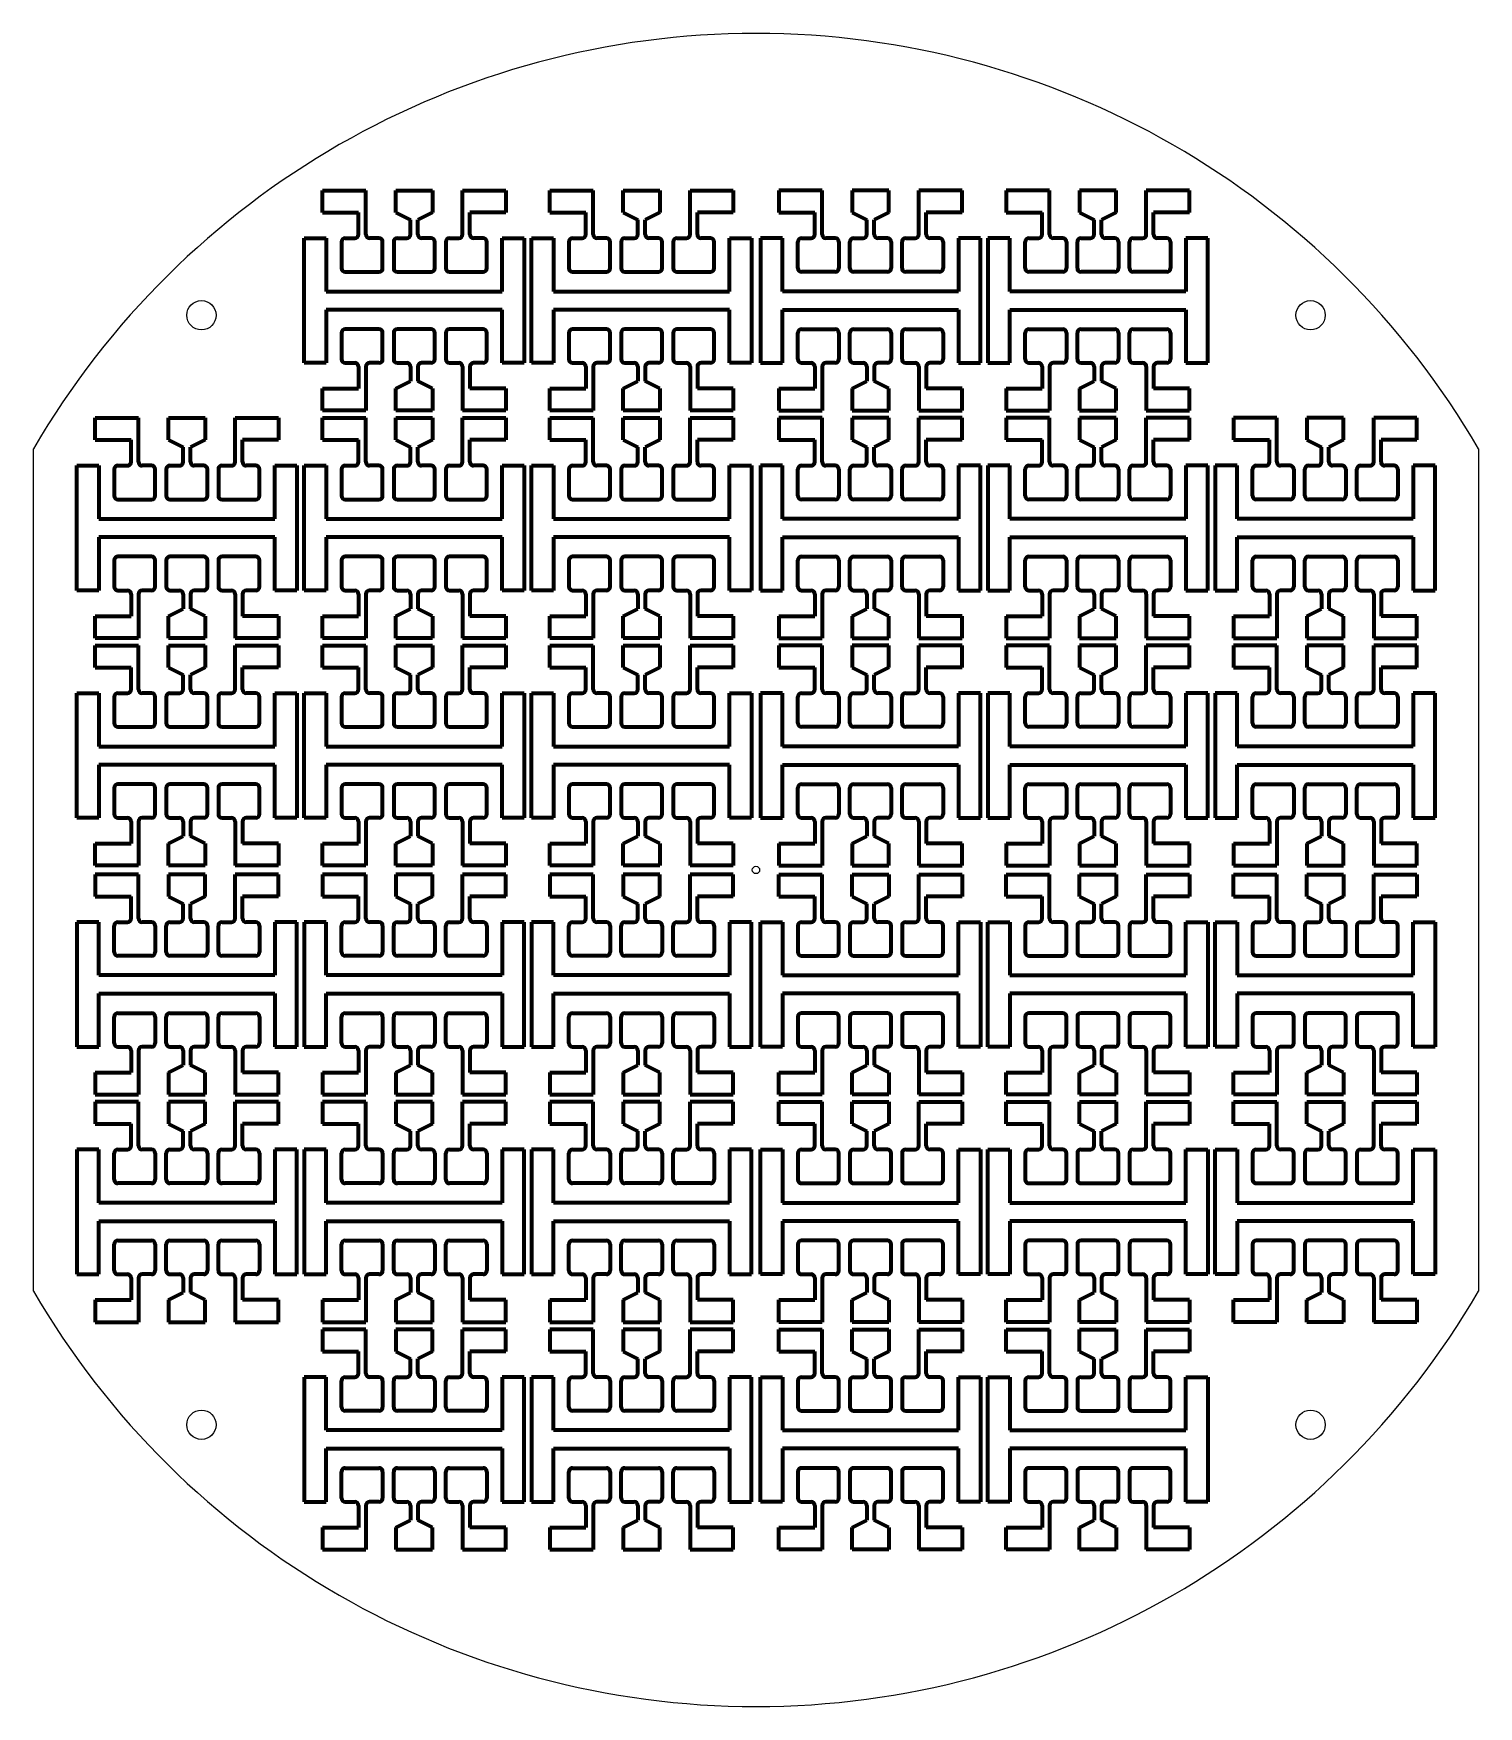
# Model space of a CAD drawing. Header units: millimetres. Extents: x 2005 to 2202, y 1694 to 1922.
import ezdxf

# ---------------------------------------------------------------- set-up
doc = ezdxf.new("R2010")
doc.units = ezdxf.units.MM
doc.layers.add('mask_hole', color=100, linetype='Continuous')
doc.layers.add('mask_outline', color=10, linetype='Continuous')
doc.layers.add('mask_stencil', color=30, linetype='Continuous', lineweight=70)

msp = doc.modelspace()

# ---------------------------------------------------------------- linework, layer by layer
at = {"layer": 'mask_hole'}
for centre, radius in [((2028.3, 1883.33), 2), ((2179.5, 1883.33), 2), ((2103.89, 1807.73), 0.5), ((2028.3, 1732.13), 2), ((2179.5, 1732.13), 2)]:
    msp.add_circle(centre, radius, dxfattribs=at)
at = {"layer": 'mask_outline'}
for p, q in [((2005.39, 1750.33), (2005.39, 1865.13)), ((2202.39, 1865.11), (2202.39, 1750.34))]:
    msp.add_line(p, q, dxfattribs=at)
for start, end in [(30.2232, 149.7686), (210.2314, 329.7768)]:
    msp.add_arc((2103.89, 1807.73), 114, start, end, dxfattribs=at)
at = {"layer": 'mask_stencil'}
for p, q in [((2044.8, 1897.33), (2044.8, 1900.33)), ((2044.8, 1900.33), (2050.7, 1900.33)), ((2050.7, 1894.33), (2050.7, 1900.33)), ((2054.8, 1897.33), (2054.8, 1900.33)), ((2054.8, 1900.33), (2059.8, 1900.33)), ((2059.8, 1900.33), (2059.8, 1897.33)), ((2063.9, 1900.33), (2069.8, 1900.33)), ((2063.9, 1894.33), (2063.9, 1900.33)), ((2069.8, 1900.33), (2069.8, 1897.33)), ((2075.8, 1897.33), (2075.8, 1900.33)), ((2075.8, 1900.33), (2081.7, 1900.33)), ((2081.7, 1894.33), (2081.7, 1900.33)), ((2085.8, 1897.33), (2085.8, 1900.33)), ((2085.8, 1900.33), (2090.8, 1900.33)), ((2090.8, 1900.33), (2090.8, 1897.33)), ((2094.9, 1900.33), (2100.8, 1900.33)), ((2094.9, 1894.33), (2094.9, 1900.33)), ((2100.8, 1900.33), (2100.8, 1897.33)), ((2107, 1900.33), (2107, 1897.33)), ((2112.9, 1900.33), (2107, 1900.33)), ((2112.9, 1894.33), (2112.9, 1900.33)), ((2117, 1900.33), (2117, 1897.33)), ((2122, 1900.33), (2117, 1900.33)), ((2122, 1897.33), (2122, 1900.33)), ((2132, 1900.33), (2126.1, 1900.33)), ((2126.1, 1894.33), (2126.1, 1900.33)), ((2132, 1897.33), (2132, 1900.33)), ((2138, 1900.33), (2138, 1897.33)), ((2143.9, 1900.33), (2138, 1900.33)), ((2143.9, 1894.33), (2143.9, 1900.33)), ((2148, 1900.33), (2148, 1897.33)), ((2153, 1900.33), (2148, 1900.33)), ((2153, 1897.33), (2153, 1900.33)), ((2163, 1900.33), (2157.1, 1900.33)), ((2157.1, 1894.33), (2157.1, 1900.33)), ((2163, 1897.33), (2163, 1900.33)), ((2044.8, 1897.33), (2049.7, 1897.33)), ((2049.7, 1894.33), (2049.7, 1897.33)), ((2054.8, 1897.33), (2056.8, 1896.33)), ((2059.8, 1897.33), (2057.8, 1896.33)), ((2069.8, 1897.33), (2064.9, 1897.33)), ((2064.9, 1894.33), (2064.9, 1897.33)), ((2075.8, 1897.33), (2080.7, 1897.33)), ((2080.7, 1894.33), (2080.7, 1897.33)), ((2085.8, 1897.33), (2087.8, 1896.33)), ((2090.8, 1897.33), (2088.8, 1896.33)), ((2100.8, 1897.33), (2095.9, 1897.33)), ((2095.9, 1894.33), (2095.9, 1897.33)), ((2107, 1897.33), (2111.9, 1897.33)), ((2111.9, 1894.33), (2111.9, 1897.33)), ((2117, 1897.33), (2119, 1896.33)), ((2122, 1897.33), (2120, 1896.33)), ((2132, 1897.33), (2127.1, 1897.33)), ((2127.1, 1894.33), (2127.1, 1897.33)), ((2138, 1897.33), (2142.9, 1897.33)), ((2142.9, 1894.33), (2142.9, 1897.33)), ((2148, 1897.33), (2150, 1896.33)), ((2153, 1897.33), (2151, 1896.33)), ((2163, 1897.33), (2158.1, 1897.33)), ((2158.1, 1894.33), (2158.1, 1897.33)), ((2056.8, 1894.33), (2056.8, 1896.33)), ((2057.8, 1894.33), (2057.8, 1896.33)), ((2087.8, 1894.33), (2087.8, 1896.33)), ((2088.8, 1894.33), (2088.8, 1896.33)), ((2119, 1894.33), (2119, 1896.33)), ((2120, 1894.33), (2120, 1896.33)), ((2150, 1894.33), (2150, 1896.33)), ((2151, 1894.33), (2151, 1896.33)), ((2042.3, 1876.83), (2042.3, 1893.83)), ((2042.3, 1893.83), (2045.3, 1893.83)), ((2045.3, 1893.83), (2045.3, 1886.58)), ((2047.4, 1893.33), (2047.4, 1889.73)), ((2047.9, 1893.83), (2049.2, 1893.83)), ((2052.5, 1893.83), (2051.2, 1893.83)), ((2053, 1889.73), (2053, 1893.33)), ((2054.5, 1893.33), (2054.5, 1889.73)), ((2055, 1893.83), (2056.3, 1893.83)), ((2059.6, 1893.83), (2058.3, 1893.83)), ((2060.1, 1889.73), (2060.1, 1893.33)), ((2061.6, 1893.33), (2061.6, 1889.73)), ((2062.1, 1893.83), (2063.4, 1893.83)), ((2066.7, 1893.83), (2065.4, 1893.83)), ((2067.2, 1889.73), (2067.2, 1893.33)), ((2069.3, 1886.58), (2069.3, 1893.83)), ((2069.3, 1893.83), (2072.3, 1893.83)), ((2072.3, 1893.83), (2072.3, 1876.83)), ((2073.3, 1876.83), (2073.3, 1893.83)), ((2073.3, 1893.83), (2076.3, 1893.83)), ((2076.3, 1893.83), (2076.3, 1886.58)), ((2078.4, 1893.33), (2078.4, 1889.73)), ((2078.9, 1893.83), (2080.2, 1893.83)), ((2083.5, 1893.83), (2082.2, 1893.83)), ((2084, 1889.73), (2084, 1893.33)), ((2085.5, 1893.33), (2085.5, 1889.73)), ((2086, 1893.83), (2087.3, 1893.83)), ((2090.6, 1893.83), (2089.3, 1893.83)), ((2091.1, 1889.73), (2091.1, 1893.33)), ((2092.6, 1893.33), (2092.6, 1889.73)), ((2093.1, 1893.83), (2094.4, 1893.83)), ((2097.7, 1893.83), (2096.4, 1893.83)), ((2098.2, 1889.73), (2098.2, 1893.33)), ((2100.3, 1886.58), (2100.3, 1893.83)), ((2100.3, 1893.83), (2103.3, 1893.83)), ((2103.3, 1893.83), (2103.3, 1876.83)), ((2107.5, 1893.83), (2104.5, 1893.83)), ((2104.5, 1893.83), (2104.5, 1876.83)), ((2107.5, 1886.58), (2107.5, 1893.83)), ((2109.6, 1889.73), (2109.6, 1893.33)), ((2110.1, 1893.83), (2111.4, 1893.83)), ((2114.7, 1893.83), (2113.4, 1893.83)), ((2115.2, 1893.33), (2115.2, 1889.73)), ((2116.7, 1889.73), (2116.7, 1893.33)), ((2117.2, 1893.83), (2118.5, 1893.83)), ((2121.8, 1893.83), (2120.5, 1893.83)), ((2122.3, 1893.33), (2122.3, 1889.73)), ((2123.8, 1889.73), (2123.8, 1893.33)), ((2124.3, 1893.83), (2125.6, 1893.83)), ((2128.9, 1893.83), (2127.6, 1893.83)), ((2129.4, 1893.33), (2129.4, 1889.73)), ((2134.5, 1893.83), (2131.5, 1893.83)), ((2131.5, 1893.83), (2131.5, 1886.58)), ((2134.5, 1876.83), (2134.5, 1893.83)), ((2138.5, 1893.83), (2135.5, 1893.83)), ((2135.5, 1893.83), (2135.5, 1876.83)), ((2138.5, 1886.58), (2138.5, 1893.83)), ((2140.6, 1889.73), (2140.6, 1893.33)), ((2141.1, 1893.83), (2142.4, 1893.83)), ((2145.7, 1893.83), (2144.4, 1893.83)), ((2146.2, 1893.33), (2146.2, 1889.73)), ((2147.7, 1889.73), (2147.7, 1893.33)), ((2148.2, 1893.83), (2149.5, 1893.83)), ((2152.8, 1893.83), (2151.5, 1893.83)), ((2153.3, 1893.33), (2153.3, 1889.73)), ((2154.8, 1889.73), (2154.8, 1893.33)), ((2155.3, 1893.83), (2156.6, 1893.83)), ((2159.9, 1893.83), (2158.6, 1893.83)), ((2160.4, 1893.33), (2160.4, 1889.73)), ((2165.5, 1893.83), (2162.5, 1893.83)), ((2162.5, 1893.83), (2162.5, 1886.58)), ((2165.5, 1876.83), (2165.5, 1893.83)), ((2047.9, 1889.23), (2052.5, 1889.23)), ((2055, 1889.23), (2059.6, 1889.23)), ((2062.1, 1889.23), (2066.7, 1889.23)), ((2078.9, 1889.23), (2083.5, 1889.23)), ((2086, 1889.23), (2090.6, 1889.23)), ((2093.1, 1889.23), (2097.7, 1889.23)), ((2114.7, 1889.23), (2110.1, 1889.23)), ((2121.8, 1889.23), (2117.2, 1889.23)), ((2128.9, 1889.23), (2124.3, 1889.23)), ((2145.7, 1889.23), (2141.1, 1889.23)), ((2152.8, 1889.23), (2148.2, 1889.23)), ((2159.9, 1889.23), (2155.3, 1889.23)), ((2045.3, 1886.58), (2069.3, 1886.58)), ((2076.3, 1886.58), (2100.3, 1886.58)), ((2131.5, 1886.58), (2107.5, 1886.58)), ((2162.5, 1886.58), (2138.5, 1886.58)), ((2069.3, 1884.08), (2045.3, 1884.08)), ((2045.3, 1884.08), (2045.3, 1876.83)), ((2069.3, 1876.83), (2069.3, 1884.08)), ((2100.3, 1884.08), (2076.3, 1884.08)), ((2076.3, 1884.08), (2076.3, 1876.83)), ((2100.3, 1876.83), (2100.3, 1884.08)), ((2107.5, 1876.83), (2107.5, 1884.08)), ((2107.5, 1884.08), (2131.5, 1884.08)), ((2131.5, 1884.08), (2131.5, 1876.83)), ((2138.5, 1876.83), (2138.5, 1884.08)), ((2138.5, 1884.08), (2162.5, 1884.08)), ((2162.5, 1884.08), (2162.5, 1876.83)), ((2052.5, 1881.43), (2047.9, 1881.43)), ((2059.6, 1881.43), (2055, 1881.43)), ((2066.7, 1881.43), (2062.1, 1881.43)), ((2083.5, 1881.43), (2078.9, 1881.43)), ((2090.6, 1881.43), (2086, 1881.43)), ((2097.7, 1881.43), (2093.1, 1881.43)), ((2110.1, 1881.43), (2114.7, 1881.43)), ((2117.2, 1881.43), (2121.8, 1881.43)), ((2124.3, 1881.43), (2128.9, 1881.43)), ((2141.1, 1881.43), (2145.7, 1881.43)), ((2148.2, 1881.43), (2152.8, 1881.43)), ((2155.3, 1881.43), (2159.9, 1881.43)), ((2047.4, 1880.93), (2047.4, 1877.33)), ((2053, 1877.33), (2053, 1880.93)), ((2054.5, 1880.93), (2054.5, 1877.33)), ((2060.1, 1877.33), (2060.1, 1880.93)), ((2061.6, 1880.93), (2061.6, 1877.33)), ((2067.2, 1877.33), (2067.2, 1880.93)), ((2078.4, 1880.93), (2078.4, 1877.33)), ((2084, 1877.33), (2084, 1880.93)), ((2085.5, 1880.93), (2085.5, 1877.33)), ((2091.1, 1877.33), (2091.1, 1880.93)), ((2092.6, 1880.93), (2092.6, 1877.33)), ((2098.2, 1877.33), (2098.2, 1880.93)), ((2109.6, 1877.33), (2109.6, 1880.93)), ((2115.2, 1880.93), (2115.2, 1877.33)), ((2116.7, 1877.33), (2116.7, 1880.93)), ((2122.3, 1880.93), (2122.3, 1877.33)), ((2123.8, 1877.33), (2123.8, 1880.93)), ((2129.4, 1880.93), (2129.4, 1877.33)), ((2140.6, 1877.33), (2140.6, 1880.93)), ((2146.2, 1880.93), (2146.2, 1877.33)), ((2147.7, 1877.33), (2147.7, 1880.93)), ((2153.3, 1880.93), (2153.3, 1877.33)), ((2154.8, 1877.33), (2154.8, 1880.93)), ((2160.4, 1880.93), (2160.4, 1877.33)), ((2045.3, 1876.83), (2042.3, 1876.83)), ((2047.9, 1876.83), (2049.2, 1876.83)), ((2052.5, 1876.83), (2051.2, 1876.83)), ((2055, 1876.83), (2056.3, 1876.83)), ((2059.6, 1876.83), (2058.3, 1876.83)), ((2062.1, 1876.83), (2063.4, 1876.83)), ((2066.7, 1876.83), (2065.4, 1876.83)), ((2072.3, 1876.83), (2069.3, 1876.83)), ((2076.3, 1876.83), (2073.3, 1876.83)), ((2078.9, 1876.83), (2080.2, 1876.83)), ((2083.5, 1876.83), (2082.2, 1876.83)), ((2086, 1876.83), (2087.3, 1876.83)), ((2090.6, 1876.83), (2089.3, 1876.83)), ((2093.1, 1876.83), (2094.4, 1876.83)), ((2097.7, 1876.83), (2096.4, 1876.83)), ((2103.3, 1876.83), (2100.3, 1876.83)), ((2104.5, 1876.83), (2107.5, 1876.83)), ((2110.1, 1876.83), (2111.4, 1876.83)), ((2114.7, 1876.83), (2113.4, 1876.83)), ((2117.2, 1876.83), (2118.5, 1876.83)), ((2121.8, 1876.83), (2120.5, 1876.83)), ((2124.3, 1876.83), (2125.6, 1876.83)), ((2128.9, 1876.83), (2127.6, 1876.83)), ((2131.5, 1876.83), (2134.5, 1876.83)), ((2135.5, 1876.83), (2138.5, 1876.83)), ((2141.1, 1876.83), (2142.4, 1876.83)), ((2145.7, 1876.83), (2144.4, 1876.83)), ((2148.2, 1876.83), (2149.5, 1876.83)), ((2152.8, 1876.83), (2151.5, 1876.83)), ((2155.3, 1876.83), (2156.6, 1876.83)), ((2159.9, 1876.83), (2158.6, 1876.83)), ((2162.5, 1876.83), (2165.5, 1876.83)), ((2049.7, 1876.33), (2049.7, 1873.33)), ((2050.7, 1876.33), (2050.7, 1870.33)), ((2054.8, 1873.33), (2056.8, 1874.33)), ((2056.8, 1876.33), (2056.8, 1874.33)), ((2057.8, 1876.33), (2057.8, 1874.33)), ((2059.8, 1873.33), (2057.8, 1874.33)), ((2063.9, 1876.33), (2063.9, 1870.33)), ((2064.9, 1876.33), (2064.9, 1873.33)), ((2080.7, 1876.33), (2080.7, 1873.33)), ((2081.7, 1876.33), (2081.7, 1870.33)), ((2085.8, 1873.33), (2087.8, 1874.33)), ((2087.8, 1876.33), (2087.8, 1874.33)), ((2088.8, 1876.33), (2088.8, 1874.33)), ((2090.8, 1873.33), (2088.8, 1874.33)), ((2094.9, 1876.33), (2094.9, 1870.33)), ((2095.9, 1876.33), (2095.9, 1873.33)), ((2111.9, 1876.33), (2111.9, 1873.33)), ((2112.9, 1876.33), (2112.9, 1870.33)), ((2117, 1873.33), (2119, 1874.33)), ((2119, 1876.33), (2119, 1874.33)), ((2120, 1876.33), (2120, 1874.33)), ((2122, 1873.33), (2120, 1874.33)), ((2126.1, 1876.33), (2126.1, 1870.33)), ((2127.1, 1876.33), (2127.1, 1873.33)), ((2142.9, 1876.33), (2142.9, 1873.33)), ((2143.9, 1876.33), (2143.9, 1870.33)), ((2148, 1873.33), (2150, 1874.33)), ((2150, 1876.33), (2150, 1874.33)), ((2151, 1876.33), (2151, 1874.33)), ((2153, 1873.33), (2151, 1874.33)), ((2157.1, 1876.33), (2157.1, 1870.33)), ((2158.1, 1876.33), (2158.1, 1873.33)), ((2044.8, 1870.33), (2044.8, 1873.33)), ((2044.8, 1873.33), (2049.7, 1873.33)), ((2054.8, 1870.33), (2054.8, 1873.33)), ((2059.8, 1873.33), (2059.8, 1870.33)), ((2069.8, 1873.33), (2064.9, 1873.33)), ((2069.8, 1873.33), (2069.8, 1870.33)), ((2075.8, 1870.33), (2075.8, 1873.33)), ((2075.8, 1873.33), (2080.7, 1873.33)), ((2085.8, 1870.33), (2085.8, 1873.33)), ((2090.8, 1873.33), (2090.8, 1870.33)), ((2100.8, 1873.33), (2095.9, 1873.33)), ((2100.8, 1873.33), (2100.8, 1870.33)), ((2107, 1873.33), (2107, 1870.33)), ((2107, 1873.33), (2111.9, 1873.33)), ((2117, 1873.33), (2117, 1870.33)), ((2122, 1870.33), (2122, 1873.33)), ((2132, 1873.33), (2127.1, 1873.33)), ((2132, 1870.33), (2132, 1873.33)), ((2138, 1873.33), (2138, 1870.33)), ((2138, 1873.33), (2142.9, 1873.33)), ((2148, 1873.33), (2148, 1870.33)), ((2153, 1870.33), (2153, 1873.33)), ((2163, 1873.33), (2158.1, 1873.33)), ((2163, 1870.33), (2163, 1873.33)), ((2050.7, 1870.33), (2044.8, 1870.33)), ((2059.8, 1870.33), (2054.8, 1870.33)), ((2069.8, 1870.33), (2063.9, 1870.33)), ((2081.7, 1870.33), (2075.8, 1870.33)), ((2090.8, 1870.33), (2085.8, 1870.33)), ((2100.8, 1870.33), (2094.9, 1870.33)), ((2107, 1870.33), (2112.9, 1870.33)), ((2117, 1870.33), (2122, 1870.33)), ((2126.1, 1870.33), (2132, 1870.33)), ((2138, 1870.33), (2143.9, 1870.33)), ((2148, 1870.33), (2153, 1870.33)), ((2157.1, 1870.33), (2163, 1870.33)), ((2013.8, 1866.33), (2013.8, 1869.33)), ((2013.8, 1869.33), (2019.7, 1869.33)), ((2019.7, 1863.33), (2019.7, 1869.33)), ((2023.8, 1866.33), (2023.8, 1869.33)), ((2023.8, 1869.33), (2028.8, 1869.33)), ((2028.8, 1869.33), (2028.8, 1866.33)), ((2032.9, 1869.33), (2038.8, 1869.33)), ((2032.9, 1863.33), (2032.9, 1869.33)), ((2038.8, 1869.33), (2038.8, 1866.33)), ((2044.8, 1866.33), (2044.8, 1869.33)), ((2044.8, 1869.33), (2050.7, 1869.33)), ((2050.7, 1863.33), (2050.7, 1869.33)), ((2054.8, 1866.33), (2054.8, 1869.33)), ((2054.8, 1869.33), (2059.8, 1869.33)), ((2059.8, 1869.33), (2059.8, 1866.33)), ((2063.9, 1869.33), (2069.8, 1869.33)), ((2063.9, 1863.33), (2063.9, 1869.33)), ((2069.8, 1869.33), (2069.8, 1866.33)), ((2075.8, 1866.33), (2075.8, 1869.33)), ((2075.8, 1869.33), (2081.7, 1869.33)), ((2081.7, 1863.33), (2081.7, 1869.33)), ((2085.8, 1866.33), (2085.8, 1869.33)), ((2085.8, 1869.33), (2090.8, 1869.33)), ((2090.8, 1869.33), (2090.8, 1866.33)), ((2094.9, 1869.33), (2100.8, 1869.33)), ((2094.9, 1863.33), (2094.9, 1869.33)), ((2100.8, 1869.33), (2100.8, 1866.33)), ((2107, 1869.33), (2107, 1866.33)), ((2112.9, 1869.33), (2107, 1869.33)), ((2112.9, 1863.33), (2112.9, 1869.33)), ((2117, 1869.33), (2117, 1866.33)), ((2122, 1869.33), (2117, 1869.33)), ((2122, 1866.33), (2122, 1869.33)), ((2132, 1869.33), (2126.1, 1869.33)), ((2126.1, 1863.33), (2126.1, 1869.33)), ((2132, 1866.33), (2132, 1869.33)), ((2138, 1869.33), (2138, 1866.33)), ((2143.9, 1869.33), (2138, 1869.33)), ((2143.9, 1863.33), (2143.9, 1869.33)), ((2148, 1869.33), (2148, 1866.33)), ((2153, 1869.33), (2148, 1869.33)), ((2153, 1866.33), (2153, 1869.33)), ((2163, 1869.33), (2157.1, 1869.33)), ((2157.1, 1863.33), (2157.1, 1869.33)), ((2163, 1866.33), (2163, 1869.33)), ((2169, 1869.33), (2169, 1866.33)), ((2174.9, 1869.33), (2169, 1869.33)), ((2174.9, 1863.33), (2174.9, 1869.33)), ((2179, 1869.33), (2179, 1866.33)), ((2184, 1869.33), (2179, 1869.33)), ((2184, 1866.33), (2184, 1869.33)), ((2194, 1869.33), (2188.1, 1869.33)), ((2188.1, 1863.33), (2188.1, 1869.33)), ((2194, 1866.33), (2194, 1869.33)), ((2013.8, 1866.33), (2018.7, 1866.33)), ((2018.7, 1863.33), (2018.7, 1866.33)), ((2023.8, 1866.33), (2025.8, 1865.33)), ((2025.8, 1863.33), (2025.8, 1865.33)), ((2028.8, 1866.33), (2026.8, 1865.33)), ((2026.8, 1863.33), (2026.8, 1865.33)), ((2038.8, 1866.33), (2033.9, 1866.33)), ((2033.9, 1863.33), (2033.9, 1866.33)), ((2044.8, 1866.33), (2049.7, 1866.33)), ((2049.7, 1863.33), (2049.7, 1866.33)), ((2054.8, 1866.33), (2056.8, 1865.33)), ((2056.8, 1863.33), (2056.8, 1865.33)), ((2059.8, 1866.33), (2057.8, 1865.33)), ((2057.8, 1863.33), (2057.8, 1865.33)), ((2069.8, 1866.33), (2064.9, 1866.33)), ((2064.9, 1863.33), (2064.9, 1866.33)), ((2075.8, 1866.33), (2080.7, 1866.33)), ((2080.7, 1863.33), (2080.7, 1866.33)), ((2085.8, 1866.33), (2087.8, 1865.33)), ((2087.8, 1863.33), (2087.8, 1865.33)), ((2090.8, 1866.33), (2088.8, 1865.33)), ((2088.8, 1863.33), (2088.8, 1865.33)), ((2100.8, 1866.33), (2095.9, 1866.33)), ((2095.9, 1863.33), (2095.9, 1866.33)), ((2107, 1866.33), (2111.9, 1866.33)), ((2111.9, 1863.33), (2111.9, 1866.33)), ((2117, 1866.33), (2119, 1865.33)), ((2119, 1863.33), (2119, 1865.33)), ((2122, 1866.33), (2120, 1865.33)), ((2120, 1863.33), (2120, 1865.33)), ((2132, 1866.33), (2127.1, 1866.33)), ((2127.1, 1863.33), (2127.1, 1866.33)), ((2138, 1866.33), (2142.9, 1866.33)), ((2142.9, 1863.33), (2142.9, 1866.33)), ((2148, 1866.33), (2150, 1865.33)), ((2150, 1863.33), (2150, 1865.33)), ((2153, 1866.33), (2151, 1865.33)), ((2151, 1863.33), (2151, 1865.33)), ((2163, 1866.33), (2158.1, 1866.33)), ((2158.1, 1863.33), (2158.1, 1866.33)), ((2169, 1866.33), (2173.9, 1866.33)), ((2173.9, 1863.33), (2173.9, 1866.33)), ((2179, 1866.33), (2181, 1865.33)), ((2181, 1863.33), (2181, 1865.33)), ((2184, 1866.33), (2182, 1865.33)), ((2182, 1863.33), (2182, 1865.33)), ((2194, 1866.33), (2189.1, 1866.33)), ((2189.1, 1863.33), (2189.1, 1866.33)), ((2011.3, 1845.83), (2011.3, 1862.83)), ((2011.3, 1862.83), (2014.3, 1862.83)), ((2014.3, 1862.83), (2014.3, 1855.58)), ((2016.9, 1862.83), (2018.2, 1862.83)), ((2021.5, 1862.83), (2020.2, 1862.83)), ((2024, 1862.83), (2025.3, 1862.83)), ((2028.6, 1862.83), (2027.3, 1862.83)), ((2031.1, 1862.83), (2032.4, 1862.83)), ((2035.7, 1862.83), (2034.4, 1862.83)), ((2038.3, 1855.58), (2038.3, 1862.83)), ((2038.3, 1862.83), (2041.3, 1862.83)), ((2041.3, 1862.83), (2041.3, 1845.83)), ((2042.3, 1845.83), (2042.3, 1862.83)), ((2042.3, 1862.83), (2045.3, 1862.83)), ((2045.3, 1862.83), (2045.3, 1855.58)), ((2047.9, 1862.83), (2049.2, 1862.83)), ((2052.5, 1862.83), (2051.2, 1862.83)), ((2055, 1862.83), (2056.3, 1862.83)), ((2059.6, 1862.83), (2058.3, 1862.83)), ((2062.1, 1862.83), (2063.4, 1862.83)), ((2066.7, 1862.83), (2065.4, 1862.83)), ((2069.3, 1855.58), (2069.3, 1862.83)), ((2069.3, 1862.83), (2072.3, 1862.83)), ((2072.3, 1862.83), (2072.3, 1845.83)), ((2073.3, 1845.83), (2073.3, 1862.83)), ((2073.3, 1862.83), (2076.3, 1862.83)), ((2076.3, 1862.83), (2076.3, 1855.58)), ((2078.9, 1862.83), (2080.2, 1862.83)), ((2083.5, 1862.83), (2082.2, 1862.83)), ((2086, 1862.83), (2087.3, 1862.83)), ((2090.6, 1862.83), (2089.3, 1862.83)), ((2093.1, 1862.83), (2094.4, 1862.83)), ((2097.7, 1862.83), (2096.4, 1862.83)), ((2100.3, 1855.58), (2100.3, 1862.83)), ((2100.3, 1862.83), (2103.3, 1862.83)), ((2103.3, 1862.83), (2103.3, 1845.83)), ((2107.5, 1862.83), (2104.5, 1862.83)), ((2104.5, 1862.83), (2104.5, 1845.83)), ((2107.5, 1855.58), (2107.5, 1862.83)), ((2110.1, 1862.83), (2111.4, 1862.83)), ((2114.7, 1862.83), (2113.4, 1862.83)), ((2117.2, 1862.83), (2118.5, 1862.83)), ((2121.8, 1862.83), (2120.5, 1862.83)), ((2124.3, 1862.83), (2125.6, 1862.83)), ((2128.9, 1862.83), (2127.6, 1862.83)), ((2134.5, 1862.83), (2131.5, 1862.83)), ((2131.5, 1862.83), (2131.5, 1855.58)), ((2134.5, 1845.83), (2134.5, 1862.83)), ((2138.5, 1862.83), (2135.5, 1862.83)), ((2135.5, 1862.83), (2135.5, 1845.83)), ((2138.5, 1855.58), (2138.5, 1862.83)), ((2141.1, 1862.83), (2142.4, 1862.83)), ((2145.7, 1862.83), (2144.4, 1862.83)), ((2148.2, 1862.83), (2149.5, 1862.83)), ((2152.8, 1862.83), (2151.5, 1862.83)), ((2155.3, 1862.83), (2156.6, 1862.83)), ((2159.9, 1862.83), (2158.6, 1862.83)), ((2165.5, 1862.83), (2162.5, 1862.83)), ((2162.5, 1862.83), (2162.5, 1855.58)), ((2165.5, 1845.83), (2165.5, 1862.83)), ((2169.5, 1862.83), (2166.5, 1862.83)), ((2166.5, 1862.83), (2166.5, 1845.83)), ((2169.5, 1855.58), (2169.5, 1862.83)), ((2172.1, 1862.83), (2173.4, 1862.83)), ((2176.7, 1862.83), (2175.4, 1862.83)), ((2179.2, 1862.83), (2180.5, 1862.83)), ((2183.8, 1862.83), (2182.5, 1862.83)), ((2186.3, 1862.83), (2187.6, 1862.83)), ((2190.9, 1862.83), (2189.6, 1862.83)), ((2196.5, 1862.83), (2193.5, 1862.83)), ((2193.5, 1862.83), (2193.5, 1855.58)), ((2196.5, 1845.83), (2196.5, 1862.83)), ((2016.4, 1862.33), (2016.4, 1858.73)), ((2022, 1858.73), (2022, 1862.33)), ((2023.5, 1862.33), (2023.5, 1858.73)), ((2029.1, 1858.73), (2029.1, 1862.33)), ((2030.6, 1862.33), (2030.6, 1858.73)), ((2036.2, 1858.73), (2036.2, 1862.33)), ((2047.4, 1862.33), (2047.4, 1858.73)), ((2053, 1858.73), (2053, 1862.33)), ((2054.5, 1862.33), (2054.5, 1858.73)), ((2060.1, 1858.73), (2060.1, 1862.33)), ((2061.6, 1862.33), (2061.6, 1858.73)), ((2067.2, 1858.73), (2067.2, 1862.33)), ((2078.4, 1862.33), (2078.4, 1858.73)), ((2084, 1858.73), (2084, 1862.33)), ((2085.5, 1862.33), (2085.5, 1858.73)), ((2091.1, 1858.73), (2091.1, 1862.33)), ((2092.6, 1862.33), (2092.6, 1858.73)), ((2098.2, 1858.73), (2098.2, 1862.33)), ((2109.6, 1858.73), (2109.6, 1862.33)), ((2115.2, 1862.33), (2115.2, 1858.73)), ((2116.7, 1858.73), (2116.7, 1862.33)), ((2122.3, 1862.33), (2122.3, 1858.73)), ((2123.8, 1858.73), (2123.8, 1862.33)), ((2129.4, 1862.33), (2129.4, 1858.73)), ((2140.6, 1858.73), (2140.6, 1862.33)), ((2146.2, 1862.33), (2146.2, 1858.73)), ((2147.7, 1858.73), (2147.7, 1862.33)), ((2153.3, 1862.33), (2153.3, 1858.73)), ((2154.8, 1858.73), (2154.8, 1862.33)), ((2160.4, 1862.33), (2160.4, 1858.73)), ((2171.6, 1858.73), (2171.6, 1862.33)), ((2177.2, 1862.33), (2177.2, 1858.73)), ((2178.7, 1858.73), (2178.7, 1862.33)), ((2184.3, 1862.33), (2184.3, 1858.73)), ((2185.8, 1858.73), (2185.8, 1862.33)), ((2191.4, 1862.33), (2191.4, 1858.73)), ((2016.9, 1858.23), (2021.5, 1858.23)), ((2024, 1858.23), (2028.6, 1858.23)), ((2031.1, 1858.23), (2035.7, 1858.23)), ((2047.9, 1858.23), (2052.5, 1858.23)), ((2055, 1858.23), (2059.6, 1858.23)), ((2062.1, 1858.23), (2066.7, 1858.23)), ((2078.9, 1858.23), (2083.5, 1858.23)), ((2086, 1858.23), (2090.6, 1858.23)), ((2093.1, 1858.23), (2097.7, 1858.23)), ((2114.7, 1858.23), (2110.1, 1858.23)), ((2121.8, 1858.23), (2117.2, 1858.23)), ((2128.9, 1858.23), (2124.3, 1858.23)), ((2145.7, 1858.23), (2141.1, 1858.23)), ((2152.8, 1858.23), (2148.2, 1858.23)), ((2159.9, 1858.23), (2155.3, 1858.23)), ((2176.7, 1858.23), (2172.1, 1858.23)), ((2183.8, 1858.23), (2179.2, 1858.23)), ((2190.9, 1858.23), (2186.3, 1858.23)), ((2014.3, 1855.58), (2038.3, 1855.58)), ((2045.3, 1855.58), (2069.3, 1855.58)), ((2076.3, 1855.58), (2100.3, 1855.58)), ((2131.5, 1855.58), (2107.5, 1855.58)), ((2162.5, 1855.58), (2138.5, 1855.58)), ((2193.5, 1855.58), (2169.5, 1855.58)), ((2038.3, 1853.08), (2014.3, 1853.08)), ((2014.3, 1853.08), (2014.3, 1845.83)), ((2038.3, 1845.83), (2038.3, 1853.08)), ((2069.3, 1853.08), (2045.3, 1853.08)), ((2045.3, 1853.08), (2045.3, 1845.83)), ((2069.3, 1845.83), (2069.3, 1853.08)), ((2100.3, 1853.08), (2076.3, 1853.08)), ((2076.3, 1853.08), (2076.3, 1845.83)), ((2100.3, 1845.83), (2100.3, 1853.08)), ((2107.5, 1845.83), (2107.5, 1853.08)), ((2107.5, 1853.08), (2131.5, 1853.08)), ((2131.5, 1853.08), (2131.5, 1845.83)), ((2138.5, 1845.83), (2138.5, 1853.08)), ((2138.5, 1853.08), (2162.5, 1853.08)), ((2162.5, 1853.08), (2162.5, 1845.83)), ((2169.5, 1845.83), (2169.5, 1853.08)), ((2169.5, 1853.08), (2193.5, 1853.08)), ((2193.5, 1853.08), (2193.5, 1845.83)), ((2016.4, 1849.93), (2016.4, 1846.33)), ((2021.5, 1850.43), (2016.9, 1850.43)), ((2022, 1846.33), (2022, 1849.93)), ((2023.5, 1849.93), (2023.5, 1846.33)), ((2028.6, 1850.43), (2024, 1850.43)), ((2029.1, 1846.33), (2029.1, 1849.93)), ((2030.6, 1849.93), (2030.6, 1846.33)), ((2035.7, 1850.43), (2031.1, 1850.43)), ((2036.2, 1846.33), (2036.2, 1849.93)), ((2047.4, 1849.93), (2047.4, 1846.33)), ((2052.5, 1850.43), (2047.9, 1850.43)), ((2053, 1846.33), (2053, 1849.93)), ((2054.5, 1849.93), (2054.5, 1846.33)), ((2059.6, 1850.43), (2055, 1850.43)), ((2060.1, 1846.33), (2060.1, 1849.93)), ((2061.6, 1849.93), (2061.6, 1846.33)), ((2066.7, 1850.43), (2062.1, 1850.43)), ((2067.2, 1846.33), (2067.2, 1849.93)), ((2078.4, 1849.93), (2078.4, 1846.33)), ((2083.5, 1850.43), (2078.9, 1850.43)), ((2084, 1846.33), (2084, 1849.93)), ((2085.5, 1849.93), (2085.5, 1846.33)), ((2090.6, 1850.43), (2086, 1850.43)), ((2091.1, 1846.33), (2091.1, 1849.93)), ((2092.6, 1849.93), (2092.6, 1846.33)), ((2097.7, 1850.43), (2093.1, 1850.43)), ((2098.2, 1846.33), (2098.2, 1849.93)), ((2109.6, 1846.33), (2109.6, 1849.93)), ((2110.1, 1850.43), (2114.7, 1850.43)), ((2115.2, 1849.93), (2115.2, 1846.33)), ((2116.7, 1846.33), (2116.7, 1849.93)), ((2117.2, 1850.43), (2121.8, 1850.43)), ((2122.3, 1849.93), (2122.3, 1846.33)), ((2123.8, 1846.33), (2123.8, 1849.93)), ((2124.3, 1850.43), (2128.9, 1850.43)), ((2129.4, 1849.93), (2129.4, 1846.33)), ((2140.6, 1846.33), (2140.6, 1849.93)), ((2141.1, 1850.43), (2145.7, 1850.43)), ((2146.2, 1849.93), (2146.2, 1846.33)), ((2147.7, 1846.33), (2147.7, 1849.93)), ((2148.2, 1850.43), (2152.8, 1850.43)), ((2153.3, 1849.93), (2153.3, 1846.33)), ((2154.8, 1846.33), (2154.8, 1849.93)), ((2155.3, 1850.43), (2159.9, 1850.43)), ((2160.4, 1849.93), (2160.4, 1846.33)), ((2171.6, 1846.33), (2171.6, 1849.93)), ((2172.1, 1850.43), (2176.7, 1850.43)), ((2177.2, 1849.93), (2177.2, 1846.33)), ((2178.7, 1846.33), (2178.7, 1849.93)), ((2179.2, 1850.43), (2183.8, 1850.43)), ((2184.3, 1849.93), (2184.3, 1846.33)), ((2185.8, 1846.33), (2185.8, 1849.93)), ((2186.3, 1850.43), (2190.9, 1850.43)), ((2191.4, 1849.93), (2191.4, 1846.33)), ((2014.3, 1845.83), (2011.3, 1845.83)), ((2016.9, 1845.83), (2018.2, 1845.83)), ((2018.7, 1845.33), (2018.7, 1842.33)), ((2019.7, 1845.33), (2019.7, 1839.33)), ((2021.5, 1845.83), (2020.2, 1845.83)), ((2024, 1845.83), (2025.3, 1845.83)), ((2025.8, 1845.33), (2025.8, 1843.33)), ((2026.8, 1845.33), (2026.8, 1843.33)), ((2028.6, 1845.83), (2027.3, 1845.83)), ((2031.1, 1845.83), (2032.4, 1845.83)), ((2032.9, 1845.33), (2032.9, 1839.33)), ((2033.9, 1845.33), (2033.9, 1842.33)), ((2035.7, 1845.83), (2034.4, 1845.83)), ((2041.3, 1845.83), (2038.3, 1845.83)), ((2045.3, 1845.83), (2042.3, 1845.83)), ((2047.9, 1845.83), (2049.2, 1845.83)), ((2049.7, 1845.33), (2049.7, 1842.33)), ((2050.7, 1845.33), (2050.7, 1839.33)), ((2052.5, 1845.83), (2051.2, 1845.83)), ((2055, 1845.83), (2056.3, 1845.83)), ((2056.8, 1845.33), (2056.8, 1843.33)), ((2057.8, 1845.33), (2057.8, 1843.33)), ((2059.6, 1845.83), (2058.3, 1845.83)), ((2062.1, 1845.83), (2063.4, 1845.83)), ((2063.9, 1845.33), (2063.9, 1839.33)), ((2064.9, 1845.33), (2064.9, 1842.33)), ((2066.7, 1845.83), (2065.4, 1845.83)), ((2072.3, 1845.83), (2069.3, 1845.83)), ((2076.3, 1845.83), (2073.3, 1845.83)), ((2078.9, 1845.83), (2080.2, 1845.83)), ((2080.7, 1845.33), (2080.7, 1842.33)), ((2081.7, 1845.33), (2081.7, 1839.33)), ((2083.5, 1845.83), (2082.2, 1845.83)), ((2086, 1845.83), (2087.3, 1845.83)), ((2087.8, 1845.33), (2087.8, 1843.33)), ((2088.8, 1845.33), (2088.8, 1843.33)), ((2090.6, 1845.83), (2089.3, 1845.83)), ((2093.1, 1845.83), (2094.4, 1845.83)), ((2094.9, 1845.33), (2094.9, 1839.33)), ((2095.9, 1845.33), (2095.9, 1842.33)), ((2097.7, 1845.83), (2096.4, 1845.83)), ((2103.3, 1845.83), (2100.3, 1845.83)), ((2104.5, 1845.83), (2107.5, 1845.83)), ((2110.1, 1845.83), (2111.4, 1845.83)), ((2111.9, 1845.33), (2111.9, 1842.33)), ((2112.9, 1845.33), (2112.9, 1839.33)), ((2114.7, 1845.83), (2113.4, 1845.83)), ((2117.2, 1845.83), (2118.5, 1845.83)), ((2119, 1845.33), (2119, 1843.33)), ((2120, 1845.33), (2120, 1843.33)), ((2121.8, 1845.83), (2120.5, 1845.83)), ((2124.3, 1845.83), (2125.6, 1845.83)), ((2126.1, 1845.33), (2126.1, 1839.33)), ((2127.1, 1845.33), (2127.1, 1842.33)), ((2128.9, 1845.83), (2127.6, 1845.83)), ((2131.5, 1845.83), (2134.5, 1845.83)), ((2135.5, 1845.83), (2138.5, 1845.83)), ((2141.1, 1845.83), (2142.4, 1845.83)), ((2142.9, 1845.33), (2142.9, 1842.33)), ((2143.9, 1845.33), (2143.9, 1839.33)), ((2145.7, 1845.83), (2144.4, 1845.83)), ((2148.2, 1845.83), (2149.5, 1845.83)), ((2150, 1845.33), (2150, 1843.33)), ((2151, 1845.33), (2151, 1843.33)), ((2152.8, 1845.83), (2151.5, 1845.83)), ((2155.3, 1845.83), (2156.6, 1845.83)), ((2157.1, 1845.33), (2157.1, 1839.33)), ((2158.1, 1845.33), (2158.1, 1842.33)), ((2159.9, 1845.83), (2158.6, 1845.83)), ((2162.5, 1845.83), (2165.5, 1845.83)), ((2166.5, 1845.83), (2169.5, 1845.83)), ((2172.1, 1845.83), (2173.4, 1845.83)), ((2173.9, 1845.33), (2173.9, 1842.33)), ((2174.9, 1845.33), (2174.9, 1839.33)), ((2176.7, 1845.83), (2175.4, 1845.83)), ((2179.2, 1845.83), (2180.5, 1845.83)), ((2181, 1845.33), (2181, 1843.33)), ((2182, 1845.33), (2182, 1843.33)), ((2183.8, 1845.83), (2182.5, 1845.83)), ((2186.3, 1845.83), (2187.6, 1845.83)), ((2188.1, 1845.33), (2188.1, 1839.33)), ((2189.1, 1845.33), (2189.1, 1842.33)), ((2190.9, 1845.83), (2189.6, 1845.83)), ((2193.5, 1845.83), (2196.5, 1845.83)), ((2013.8, 1839.33), (2013.8, 1842.33)), ((2013.8, 1842.33), (2018.7, 1842.33)), ((2023.8, 1842.33), (2025.8, 1843.33)), ((2023.8, 1839.33), (2023.8, 1842.33)), ((2028.8, 1842.33), (2026.8, 1843.33)), ((2028.8, 1842.33), (2028.8, 1839.33)), ((2038.8, 1842.33), (2033.9, 1842.33)), ((2038.8, 1842.33), (2038.8, 1839.33)), ((2044.8, 1839.33), (2044.8, 1842.33)), ((2044.8, 1842.33), (2049.7, 1842.33)), ((2054.8, 1842.33), (2056.8, 1843.33)), ((2054.8, 1839.33), (2054.8, 1842.33)), ((2059.8, 1842.33), (2057.8, 1843.33)), ((2059.8, 1842.33), (2059.8, 1839.33)), ((2069.8, 1842.33), (2064.9, 1842.33)), ((2069.8, 1842.33), (2069.8, 1839.33)), ((2075.8, 1839.33), (2075.8, 1842.33)), ((2075.8, 1842.33), (2080.7, 1842.33)), ((2085.8, 1842.33), (2087.8, 1843.33)), ((2085.8, 1839.33), (2085.8, 1842.33)), ((2090.8, 1842.33), (2088.8, 1843.33)), ((2090.8, 1842.33), (2090.8, 1839.33)), ((2100.8, 1842.33), (2095.9, 1842.33)), ((2100.8, 1842.33), (2100.8, 1839.33)), ((2107, 1842.33), (2107, 1839.33)), ((2107, 1842.33), (2111.9, 1842.33)), ((2117, 1842.33), (2119, 1843.33)), ((2117, 1842.33), (2117, 1839.33)), ((2122, 1842.33), (2120, 1843.33)), ((2122, 1839.33), (2122, 1842.33)), ((2132, 1842.33), (2127.1, 1842.33)), ((2132, 1839.33), (2132, 1842.33)), ((2138, 1842.33), (2138, 1839.33)), ((2138, 1842.33), (2142.9, 1842.33)), ((2148, 1842.33), (2150, 1843.33)), ((2148, 1842.33), (2148, 1839.33)), ((2153, 1842.33), (2151, 1843.33)), ((2153, 1839.33), (2153, 1842.33)), ((2163, 1842.33), (2158.1, 1842.33)), ((2163, 1839.33), (2163, 1842.33)), ((2169, 1842.33), (2169, 1839.33)), ((2169, 1842.33), (2173.9, 1842.33)), ((2179, 1842.33), (2181, 1843.33)), ((2179, 1842.33), (2179, 1839.33)), ((2184, 1842.33), (2182, 1843.33)), ((2184, 1839.33), (2184, 1842.33)), ((2194, 1842.33), (2189.1, 1842.33)), ((2194, 1839.33), (2194, 1842.33)), ((2019.7, 1839.33), (2013.8, 1839.33)), ((2013.8, 1835.33), (2013.8, 1838.33)), ((2013.8, 1838.33), (2019.7, 1838.33)), ((2019.7, 1832.33), (2019.7, 1838.33)), ((2028.8, 1839.33), (2023.8, 1839.33)), ((2023.8, 1835.33), (2023.8, 1838.33)), ((2023.8, 1838.33), (2028.8, 1838.33)), ((2028.8, 1838.33), (2028.8, 1835.33)), ((2038.8, 1839.33), (2032.9, 1839.33)), ((2032.9, 1838.33), (2038.8, 1838.33)), ((2032.9, 1832.33), (2032.9, 1838.33)), ((2038.8, 1838.33), (2038.8, 1835.33)), ((2050.7, 1839.33), (2044.8, 1839.33)), ((2044.8, 1835.33), (2044.8, 1838.33)), ((2044.8, 1838.33), (2050.7, 1838.33)), ((2050.7, 1832.33), (2050.7, 1838.33)), ((2059.8, 1839.33), (2054.8, 1839.33)), ((2054.8, 1835.33), (2054.8, 1838.33)), ((2054.8, 1838.33), (2059.8, 1838.33)), ((2059.8, 1838.33), (2059.8, 1835.33)), ((2069.8, 1839.33), (2063.9, 1839.33)), ((2063.9, 1838.33), (2069.8, 1838.33)), ((2063.9, 1832.33), (2063.9, 1838.33)), ((2069.8, 1838.33), (2069.8, 1835.33)), ((2081.7, 1839.33), (2075.8, 1839.33)), ((2075.8, 1835.33), (2075.8, 1838.33)), ((2075.8, 1838.33), (2081.7, 1838.33)), ((2081.7, 1832.33), (2081.7, 1838.33)), ((2090.8, 1839.33), (2085.8, 1839.33)), ((2085.8, 1835.33), (2085.8, 1838.33)), ((2085.8, 1838.33), (2090.8, 1838.33)), ((2090.8, 1838.33), (2090.8, 1835.33)), ((2100.8, 1839.33), (2094.9, 1839.33)), ((2094.9, 1838.33), (2100.8, 1838.33)), ((2094.9, 1832.33), (2094.9, 1838.33)), ((2100.8, 1838.33), (2100.8, 1835.33)), ((2107, 1839.33), (2112.9, 1839.33)), ((2107, 1838.33), (2107, 1835.33)), ((2112.9, 1838.33), (2107, 1838.33)), ((2112.9, 1832.33), (2112.9, 1838.33)), ((2117, 1839.33), (2122, 1839.33)), ((2117, 1838.33), (2117, 1835.33)), ((2122, 1838.33), (2117, 1838.33)), ((2122, 1835.33), (2122, 1838.33)), ((2126.1, 1839.33), (2132, 1839.33)), ((2132, 1838.33), (2126.1, 1838.33)), ((2126.1, 1832.33), (2126.1, 1838.33)), ((2132, 1835.33), (2132, 1838.33)), ((2138, 1839.33), (2143.9, 1839.33)), ((2138, 1838.33), (2138, 1835.33)), ((2143.9, 1838.33), (2138, 1838.33)), ((2143.9, 1832.33), (2143.9, 1838.33)), ((2148, 1839.33), (2153, 1839.33)), ((2148, 1838.33), (2148, 1835.33)), ((2153, 1838.33), (2148, 1838.33)), ((2153, 1835.33), (2153, 1838.33)), ((2157.1, 1839.33), (2163, 1839.33)), ((2163, 1838.33), (2157.1, 1838.33)), ((2157.1, 1832.33), (2157.1, 1838.33)), ((2163, 1835.33), (2163, 1838.33)), ((2169, 1839.33), (2174.9, 1839.33)), ((2169, 1838.33), (2169, 1835.33)), ((2174.9, 1838.33), (2169, 1838.33)), ((2174.9, 1832.33), (2174.9, 1838.33)), ((2179, 1839.33), (2184, 1839.33)), ((2179, 1838.33), (2179, 1835.33)), ((2184, 1838.33), (2179, 1838.33)), ((2184, 1835.33), (2184, 1838.33)), ((2188.1, 1839.33), (2194, 1839.33)), ((2194, 1838.33), (2188.1, 1838.33)), ((2188.1, 1832.33), (2188.1, 1838.33)), ((2194, 1835.33), (2194, 1838.33)), ((2013.8, 1835.33), (2018.7, 1835.33)), ((2018.7, 1832.33), (2018.7, 1835.33)), ((2023.8, 1835.33), (2025.8, 1834.33)), ((2025.8, 1832.33), (2025.8, 1834.33)), ((2028.8, 1835.33), (2026.8, 1834.33)), ((2026.8, 1832.33), (2026.8, 1834.33)), ((2038.8, 1835.33), (2033.9, 1835.33)), ((2033.9, 1832.33), (2033.9, 1835.33)), ((2044.8, 1835.33), (2049.7, 1835.33)), ((2049.7, 1832.33), (2049.7, 1835.33)), ((2054.8, 1835.33), (2056.8, 1834.33)), ((2056.8, 1832.33), (2056.8, 1834.33)), ((2059.8, 1835.33), (2057.8, 1834.33)), ((2057.8, 1832.33), (2057.8, 1834.33)), ((2069.8, 1835.33), (2064.9, 1835.33)), ((2064.9, 1832.33), (2064.9, 1835.33)), ((2075.8, 1835.33), (2080.7, 1835.33)), ((2080.7, 1832.33), (2080.7, 1835.33)), ((2085.8, 1835.33), (2087.8, 1834.33)), ((2087.8, 1832.33), (2087.8, 1834.33)), ((2090.8, 1835.33), (2088.8, 1834.33)), ((2088.8, 1832.33), (2088.8, 1834.33)), ((2100.8, 1835.33), (2095.9, 1835.33)), ((2095.9, 1832.33), (2095.9, 1835.33)), ((2107, 1835.33), (2111.9, 1835.33)), ((2111.9, 1832.33), (2111.9, 1835.33)), ((2117, 1835.33), (2119, 1834.33)), ((2119, 1832.33), (2119, 1834.33)), ((2122, 1835.33), (2120, 1834.33)), ((2120, 1832.33), (2120, 1834.33)), ((2132, 1835.33), (2127.1, 1835.33)), ((2127.1, 1832.33), (2127.1, 1835.33)), ((2138, 1835.33), (2142.9, 1835.33)), ((2142.9, 1832.33), (2142.9, 1835.33)), ((2148, 1835.33), (2150, 1834.33)), ((2150, 1832.33), (2150, 1834.33)), ((2153, 1835.33), (2151, 1834.33)), ((2151, 1832.33), (2151, 1834.33)), ((2163, 1835.33), (2158.1, 1835.33)), ((2158.1, 1832.33), (2158.1, 1835.33)), ((2169, 1835.33), (2173.9, 1835.33)), ((2173.9, 1832.33), (2173.9, 1835.33)), ((2179, 1835.33), (2181, 1834.33)), ((2181, 1832.33), (2181, 1834.33)), ((2184, 1835.33), (2182, 1834.33)), ((2182, 1832.33), (2182, 1834.33)), ((2194, 1835.33), (2189.1, 1835.33)), ((2189.1, 1832.33), (2189.1, 1835.33)), ((2011.3, 1814.83), (2011.3, 1831.83)), ((2011.3, 1831.83), (2014.3, 1831.83)), ((2014.3, 1831.83), (2014.3, 1824.58)), ((2016.4, 1831.33), (2016.4, 1827.73)), ((2016.9, 1831.83), (2018.2, 1831.83)), ((2021.5, 1831.83), (2020.2, 1831.83)), ((2022, 1827.73), (2022, 1831.33)), ((2023.5, 1831.33), (2023.5, 1827.73)), ((2024, 1831.83), (2025.3, 1831.83)), ((2028.6, 1831.83), (2027.3, 1831.83)), ((2029.1, 1827.73), (2029.1, 1831.33)), ((2030.6, 1831.33), (2030.6, 1827.73)), ((2031.1, 1831.83), (2032.4, 1831.83)), ((2035.7, 1831.83), (2034.4, 1831.83)), ((2036.2, 1827.73), (2036.2, 1831.33)), ((2038.3, 1824.58), (2038.3, 1831.83)), ((2038.3, 1831.83), (2041.3, 1831.83)), ((2041.3, 1831.83), (2041.3, 1814.83)), ((2042.3, 1814.83), (2042.3, 1831.83)), ((2042.3, 1831.83), (2045.3, 1831.83)), ((2045.3, 1831.83), (2045.3, 1824.58)), ((2047.4, 1831.33), (2047.4, 1827.73)), ((2047.9, 1831.83), (2049.2, 1831.83)), ((2052.5, 1831.83), (2051.2, 1831.83)), ((2053, 1827.73), (2053, 1831.33)), ((2054.5, 1831.33), (2054.5, 1827.73)), ((2055, 1831.83), (2056.3, 1831.83)), ((2059.6, 1831.83), (2058.3, 1831.83)), ((2060.1, 1827.73), (2060.1, 1831.33)), ((2061.6, 1831.33), (2061.6, 1827.73)), ((2062.1, 1831.83), (2063.4, 1831.83)), ((2066.7, 1831.83), (2065.4, 1831.83)), ((2067.2, 1827.73), (2067.2, 1831.33)), ((2069.3, 1824.58), (2069.3, 1831.83)), ((2069.3, 1831.83), (2072.3, 1831.83)), ((2072.3, 1831.83), (2072.3, 1814.83)), ((2073.3, 1814.83), (2073.3, 1831.83)), ((2073.3, 1831.83), (2076.3, 1831.83)), ((2076.3, 1831.83), (2076.3, 1824.58)), ((2078.4, 1831.33), (2078.4, 1827.73)), ((2078.9, 1831.83), (2080.2, 1831.83)), ((2083.5, 1831.83), (2082.2, 1831.83)), ((2084, 1827.73), (2084, 1831.33)), ((2085.5, 1831.33), (2085.5, 1827.73)), ((2086, 1831.83), (2087.3, 1831.83)), ((2090.6, 1831.83), (2089.3, 1831.83)), ((2091.1, 1827.73), (2091.1, 1831.33)), ((2092.6, 1831.33), (2092.6, 1827.73)), ((2093.1, 1831.83), (2094.4, 1831.83)), ((2097.7, 1831.83), (2096.4, 1831.83)), ((2098.2, 1827.73), (2098.2, 1831.33)), ((2100.3, 1824.58), (2100.3, 1831.83)), ((2100.3, 1831.83), (2103.3, 1831.83)), ((2103.3, 1831.83), (2103.3, 1814.83)), ((2107.5, 1831.83), (2104.5, 1831.83)), ((2104.5, 1831.83), (2104.5, 1814.83)), ((2107.5, 1824.58), (2107.5, 1831.83)), ((2109.6, 1827.73), (2109.6, 1831.33)), ((2110.1, 1831.83), (2111.4, 1831.83)), ((2114.7, 1831.83), (2113.4, 1831.83)), ((2115.2, 1831.33), (2115.2, 1827.73)), ((2116.7, 1827.73), (2116.7, 1831.33)), ((2117.2, 1831.83), (2118.5, 1831.83)), ((2121.8, 1831.83), (2120.5, 1831.83)), ((2122.3, 1831.33), (2122.3, 1827.73)), ((2123.8, 1827.73), (2123.8, 1831.33)), ((2124.3, 1831.83), (2125.6, 1831.83)), ((2128.9, 1831.83), (2127.6, 1831.83)), ((2129.4, 1831.33), (2129.4, 1827.73)), ((2134.5, 1831.83), (2131.5, 1831.83)), ((2131.5, 1831.83), (2131.5, 1824.58)), ((2134.5, 1814.83), (2134.5, 1831.83)), ((2138.5, 1831.83), (2135.5, 1831.83)), ((2135.5, 1831.83), (2135.5, 1814.83)), ((2138.5, 1824.58), (2138.5, 1831.83)), ((2140.6, 1827.73), (2140.6, 1831.33)), ((2141.1, 1831.83), (2142.4, 1831.83)), ((2145.7, 1831.83), (2144.4, 1831.83)), ((2146.2, 1831.33), (2146.2, 1827.73)), ((2147.7, 1827.73), (2147.7, 1831.33)), ((2148.2, 1831.83), (2149.5, 1831.83)), ((2152.8, 1831.83), (2151.5, 1831.83)), ((2153.3, 1831.33), (2153.3, 1827.73)), ((2154.8, 1827.73), (2154.8, 1831.33)), ((2155.3, 1831.83), (2156.6, 1831.83)), ((2159.9, 1831.83), (2158.6, 1831.83)), ((2160.4, 1831.33), (2160.4, 1827.73)), ((2165.5, 1831.83), (2162.5, 1831.83)), ((2162.5, 1831.83), (2162.5, 1824.58)), ((2165.5, 1814.83), (2165.5, 1831.83)), ((2169.5, 1831.83), (2166.5, 1831.83)), ((2166.5, 1831.83), (2166.5, 1814.83)), ((2169.5, 1824.58), (2169.5, 1831.83)), ((2171.6, 1827.73), (2171.6, 1831.33)), ((2172.1, 1831.83), (2173.4, 1831.83)), ((2176.7, 1831.83), (2175.4, 1831.83)), ((2177.2, 1831.33), (2177.2, 1827.73)), ((2178.7, 1827.73), (2178.7, 1831.33)), ((2179.2, 1831.83), (2180.5, 1831.83)), ((2183.8, 1831.83), (2182.5, 1831.83)), ((2184.3, 1831.33), (2184.3, 1827.73)), ((2185.8, 1827.73), (2185.8, 1831.33)), ((2186.3, 1831.83), (2187.6, 1831.83)), ((2190.9, 1831.83), (2189.6, 1831.83)), ((2191.4, 1831.33), (2191.4, 1827.73)), ((2196.5, 1831.83), (2193.5, 1831.83)), ((2193.5, 1831.83), (2193.5, 1824.58)), ((2196.5, 1814.83), (2196.5, 1831.83)), ((2016.9, 1827.23), (2021.5, 1827.23)), ((2024, 1827.23), (2028.6, 1827.23)), ((2031.1, 1827.23), (2035.7, 1827.23)), ((2047.9, 1827.23), (2052.5, 1827.23)), ((2055, 1827.23), (2059.6, 1827.23)), ((2062.1, 1827.23), (2066.7, 1827.23)), ((2078.9, 1827.23), (2083.5, 1827.23)), ((2086, 1827.23), (2090.6, 1827.23)), ((2093.1, 1827.23), (2097.7, 1827.23)), ((2114.7, 1827.23), (2110.1, 1827.23)), ((2121.8, 1827.23), (2117.2, 1827.23)), ((2128.9, 1827.23), (2124.3, 1827.23)), ((2145.7, 1827.23), (2141.1, 1827.23)), ((2152.8, 1827.23), (2148.2, 1827.23)), ((2159.9, 1827.23), (2155.3, 1827.23)), ((2176.7, 1827.23), (2172.1, 1827.23)), ((2183.8, 1827.23), (2179.2, 1827.23)), ((2190.9, 1827.23), (2186.3, 1827.23)), ((2014.3, 1824.58), (2038.3, 1824.58)), ((2045.3, 1824.58), (2069.3, 1824.58)), ((2076.3, 1824.58), (2100.3, 1824.58)), ((2131.5, 1824.58), (2107.5, 1824.58)), ((2162.5, 1824.58), (2138.5, 1824.58)), ((2193.5, 1824.58), (2169.5, 1824.58)), ((2038.3, 1822.08), (2014.3, 1822.08)), ((2014.3, 1822.08), (2014.3, 1814.83)), ((2038.3, 1814.83), (2038.3, 1822.08)), ((2069.3, 1822.08), (2045.3, 1822.08)), ((2045.3, 1822.08), (2045.3, 1814.83)), ((2069.3, 1814.83), (2069.3, 1822.08)), ((2100.3, 1822.08), (2076.3, 1822.08)), ((2076.3, 1822.08), (2076.3, 1814.83)), ((2100.3, 1814.83), (2100.3, 1822.08)), ((2107.5, 1814.83), (2107.5, 1822.08)), ((2107.5, 1822.08), (2131.5, 1822.08)), ((2131.5, 1822.08), (2131.5, 1814.83)), ((2138.5, 1814.83), (2138.5, 1822.08)), ((2138.5, 1822.08), (2162.5, 1822.08)), ((2162.5, 1822.08), (2162.5, 1814.83)), ((2169.5, 1814.83), (2169.5, 1822.08)), ((2169.5, 1822.08), (2193.5, 1822.08)), ((2193.5, 1822.08), (2193.5, 1814.83)), ((2016.4, 1818.93), (2016.4, 1815.33)), ((2021.5, 1819.43), (2016.9, 1819.43)), ((2022, 1815.33), (2022, 1818.93)), ((2023.5, 1818.93), (2023.5, 1815.33)), ((2028.6, 1819.43), (2024, 1819.43)), ((2029.1, 1815.33), (2029.1, 1818.93)), ((2030.6, 1818.93), (2030.6, 1815.33)), ((2035.7, 1819.43), (2031.1, 1819.43)), ((2036.2, 1815.33), (2036.2, 1818.93)), ((2047.4, 1818.93), (2047.4, 1815.33)), ((2052.5, 1819.43), (2047.9, 1819.43)), ((2053, 1815.33), (2053, 1818.93)), ((2054.5, 1818.93), (2054.5, 1815.33)), ((2059.6, 1819.43), (2055, 1819.43)), ((2060.1, 1815.33), (2060.1, 1818.93)), ((2061.6, 1818.93), (2061.6, 1815.33)), ((2066.7, 1819.43), (2062.1, 1819.43)), ((2067.2, 1815.33), (2067.2, 1818.93)), ((2078.4, 1818.93), (2078.4, 1815.33)), ((2083.5, 1819.43), (2078.9, 1819.43)), ((2084, 1815.33), (2084, 1818.93)), ((2085.5, 1818.93), (2085.5, 1815.33)), ((2090.6, 1819.43), (2086, 1819.43)), ((2091.1, 1815.33), (2091.1, 1818.93)), ((2092.6, 1818.93), (2092.6, 1815.33)), ((2097.7, 1819.43), (2093.1, 1819.43)), ((2098.2, 1815.33), (2098.2, 1818.93)), ((2109.6, 1815.33), (2109.6, 1818.93)), ((2110.1, 1819.43), (2114.7, 1819.43)), ((2115.2, 1818.93), (2115.2, 1815.33)), ((2116.7, 1815.33), (2116.7, 1818.93)), ((2117.2, 1819.43), (2121.8, 1819.43)), ((2122.3, 1818.93), (2122.3, 1815.33)), ((2123.8, 1815.33), (2123.8, 1818.93)), ((2124.3, 1819.43), (2128.9, 1819.43)), ((2129.4, 1818.93), (2129.4, 1815.33)), ((2140.6, 1815.33), (2140.6, 1818.93)), ((2141.1, 1819.43), (2145.7, 1819.43)), ((2146.2, 1818.93), (2146.2, 1815.33)), ((2147.7, 1815.33), (2147.7, 1818.93)), ((2148.2, 1819.43), (2152.8, 1819.43)), ((2153.3, 1818.93), (2153.3, 1815.33)), ((2154.8, 1815.33), (2154.8, 1818.93)), ((2155.3, 1819.43), (2159.9, 1819.43)), ((2160.4, 1818.93), (2160.4, 1815.33)), ((2171.6, 1815.33), (2171.6, 1818.93)), ((2172.1, 1819.43), (2176.7, 1819.43)), ((2177.2, 1818.93), (2177.2, 1815.33)), ((2178.7, 1815.33), (2178.7, 1818.93)), ((2179.2, 1819.43), (2183.8, 1819.43)), ((2184.3, 1818.93), (2184.3, 1815.33)), ((2185.8, 1815.33), (2185.8, 1818.93)), ((2186.3, 1819.43), (2190.9, 1819.43)), ((2191.4, 1818.93), (2191.4, 1815.33)), ((2014.3, 1814.83), (2011.3, 1814.83)), ((2016.9, 1814.83), (2018.2, 1814.83)), ((2018.7, 1814.33), (2018.7, 1811.33)), ((2019.7, 1814.33), (2019.7, 1808.33)), ((2021.5, 1814.83), (2020.2, 1814.83)), ((2024, 1814.83), (2025.3, 1814.83)), ((2025.8, 1814.33), (2025.8, 1812.33)), ((2026.8, 1814.33), (2026.8, 1812.33)), ((2028.6, 1814.83), (2027.3, 1814.83)), ((2031.1, 1814.83), (2032.4, 1814.83)), ((2032.9, 1814.33), (2032.9, 1808.33)), ((2033.9, 1814.33), (2033.9, 1811.33)), ((2035.7, 1814.83), (2034.4, 1814.83)), ((2041.3, 1814.83), (2038.3, 1814.83)), ((2045.3, 1814.83), (2042.3, 1814.83)), ((2047.9, 1814.83), (2049.2, 1814.83)), ((2049.7, 1814.33), (2049.7, 1811.33)), ((2050.7, 1814.33), (2050.7, 1808.33)), ((2052.5, 1814.83), (2051.2, 1814.83)), ((2055, 1814.83), (2056.3, 1814.83)), ((2056.8, 1814.33), (2056.8, 1812.33)), ((2057.8, 1814.33), (2057.8, 1812.33)), ((2059.6, 1814.83), (2058.3, 1814.83)), ((2062.1, 1814.83), (2063.4, 1814.83)), ((2063.9, 1814.33), (2063.9, 1808.33)), ((2064.9, 1814.33), (2064.9, 1811.33)), ((2066.7, 1814.83), (2065.4, 1814.83)), ((2072.3, 1814.83), (2069.3, 1814.83)), ((2076.3, 1814.83), (2073.3, 1814.83)), ((2078.9, 1814.83), (2080.2, 1814.83)), ((2080.7, 1814.33), (2080.7, 1811.33)), ((2081.7, 1814.33), (2081.7, 1808.33)), ((2083.5, 1814.83), (2082.2, 1814.83)), ((2086, 1814.83), (2087.3, 1814.83)), ((2087.8, 1814.33), (2087.8, 1812.33)), ((2088.8, 1814.33), (2088.8, 1812.33)), ((2090.6, 1814.83), (2089.3, 1814.83)), ((2093.1, 1814.83), (2094.4, 1814.83)), ((2094.9, 1814.33), (2094.9, 1808.33)), ((2095.9, 1814.33), (2095.9, 1811.33)), ((2097.7, 1814.83), (2096.4, 1814.83)), ((2103.3, 1814.83), (2100.3, 1814.83)), ((2104.5, 1814.83), (2107.5, 1814.83)), ((2110.1, 1814.83), (2111.4, 1814.83)), ((2111.9, 1814.33), (2111.9, 1811.33)), ((2112.9, 1814.33), (2112.9, 1808.33)), ((2114.7, 1814.83), (2113.4, 1814.83)), ((2117.2, 1814.83), (2118.5, 1814.83)), ((2119, 1814.33), (2119, 1812.33)), ((2120, 1814.33), (2120, 1812.33)), ((2121.8, 1814.83), (2120.5, 1814.83)), ((2124.3, 1814.83), (2125.6, 1814.83)), ((2126.1, 1814.33), (2126.1, 1808.33)), ((2127.1, 1814.33), (2127.1, 1811.33)), ((2128.9, 1814.83), (2127.6, 1814.83)), ((2131.5, 1814.83), (2134.5, 1814.83)), ((2135.5, 1814.83), (2138.5, 1814.83)), ((2141.1, 1814.83), (2142.4, 1814.83)), ((2142.9, 1814.33), (2142.9, 1811.33)), ((2143.9, 1814.33), (2143.9, 1808.33)), ((2145.7, 1814.83), (2144.4, 1814.83)), ((2148.2, 1814.83), (2149.5, 1814.83)), ((2150, 1814.33), (2150, 1812.33)), ((2151, 1814.33), (2151, 1812.33)), ((2152.8, 1814.83), (2151.5, 1814.83)), ((2155.3, 1814.83), (2156.6, 1814.83)), ((2157.1, 1814.33), (2157.1, 1808.33)), ((2158.1, 1814.33), (2158.1, 1811.33)), ((2159.9, 1814.83), (2158.6, 1814.83)), ((2162.5, 1814.83), (2165.5, 1814.83)), ((2166.5, 1814.83), (2169.5, 1814.83)), ((2172.1, 1814.83), (2173.4, 1814.83)), ((2173.9, 1814.33), (2173.9, 1811.33)), ((2174.9, 1814.33), (2174.9, 1808.33)), ((2176.7, 1814.83), (2175.4, 1814.83)), ((2179.2, 1814.83), (2180.5, 1814.83)), ((2181, 1814.33), (2181, 1812.33)), ((2182, 1814.33), (2182, 1812.33)), ((2183.8, 1814.83), (2182.5, 1814.83)), ((2186.3, 1814.83), (2187.6, 1814.83)), ((2188.1, 1814.33), (2188.1, 1808.33)), ((2189.1, 1814.33), (2189.1, 1811.33)), ((2190.9, 1814.83), (2189.6, 1814.83)), ((2193.5, 1814.83), (2196.5, 1814.83)), ((2013.8, 1808.33), (2013.8, 1811.33)), ((2013.8, 1811.33), (2018.7, 1811.33)), ((2023.8, 1811.33), (2025.8, 1812.33)), ((2023.8, 1808.33), (2023.8, 1811.33)), ((2028.8, 1811.33), (2026.8, 1812.33)), ((2028.8, 1811.33), (2028.8, 1808.33)), ((2038.8, 1811.33), (2033.9, 1811.33)), ((2038.8, 1811.33), (2038.8, 1808.33)), ((2044.8, 1808.33), (2044.8, 1811.33)), ((2044.8, 1811.33), (2049.7, 1811.33)), ((2054.8, 1811.33), (2056.8, 1812.33)), ((2054.8, 1808.33), (2054.8, 1811.33)), ((2059.8, 1811.33), (2057.8, 1812.33)), ((2059.8, 1811.33), (2059.8, 1808.33)), ((2069.8, 1811.33), (2064.9, 1811.33)), ((2069.8, 1811.33), (2069.8, 1808.33)), ((2075.8, 1808.33), (2075.8, 1811.33)), ((2075.8, 1811.33), (2080.7, 1811.33)), ((2085.8, 1811.33), (2087.8, 1812.33)), ((2085.8, 1808.33), (2085.8, 1811.33)), ((2090.8, 1811.33), (2088.8, 1812.33)), ((2090.8, 1811.33), (2090.8, 1808.33)), ((2100.8, 1811.33), (2095.9, 1811.33)), ((2100.8, 1811.33), (2100.8, 1808.33)), ((2107, 1811.33), (2107, 1808.33)), ((2107, 1811.33), (2111.9, 1811.33)), ((2117, 1811.33), (2119, 1812.33)), ((2117, 1811.33), (2117, 1808.33)), ((2122, 1811.33), (2120, 1812.33)), ((2122, 1808.33), (2122, 1811.33)), ((2132, 1811.33), (2127.1, 1811.33)), ((2132, 1808.33), (2132, 1811.33)), ((2138, 1811.33), (2138, 1808.33)), ((2138, 1811.33), (2142.9, 1811.33)), ((2148, 1811.33), (2150, 1812.33)), ((2148, 1811.33), (2148, 1808.33)), ((2153, 1811.33), (2151, 1812.33)), ((2153, 1808.33), (2153, 1811.33)), ((2163, 1811.33), (2158.1, 1811.33)), ((2163, 1808.33), (2163, 1811.33)), ((2169, 1811.33), (2169, 1808.33)), ((2169, 1811.33), (2173.9, 1811.33)), ((2179, 1811.33), (2181, 1812.33)), ((2179, 1811.33), (2179, 1808.33)), ((2184, 1811.33), (2182, 1812.33)), ((2184, 1808.33), (2184, 1811.33)), ((2194, 1811.33), (2189.1, 1811.33)), ((2194, 1808.33), (2194, 1811.33)), ((2019.7, 1808.33), (2013.8, 1808.33)), ((2028.8, 1808.33), (2023.8, 1808.33)), ((2038.8, 1808.33), (2032.9, 1808.33)), ((2050.7, 1808.33), (2044.8, 1808.33)), ((2059.8, 1808.33), (2054.8, 1808.33)), ((2069.8, 1808.33), (2063.9, 1808.33)), ((2081.7, 1808.33), (2075.8, 1808.33)), ((2090.8, 1808.33), (2085.8, 1808.33)), ((2100.8, 1808.33), (2094.9, 1808.33)), ((2107, 1808.33), (2112.9, 1808.33)), ((2117, 1808.33), (2122, 1808.33)), ((2126.1, 1808.33), (2132, 1808.33)), ((2138, 1808.33), (2143.9, 1808.33)), ((2148, 1808.33), (2153, 1808.33)), ((2157.1, 1808.33), (2163, 1808.33)), ((2169, 1808.33), (2174.9, 1808.33)), ((2179, 1808.33), (2184, 1808.33)), ((2188.1, 1808.33), (2194, 1808.33)), ((2013.8, 1807.13), (2013.8, 1804.13)), ((2019.7, 1807.13), (2013.8, 1807.13)), ((2019.7, 1801.13), (2019.7, 1807.13)), ((2023.8, 1807.13), (2023.8, 1804.13)), ((2028.8, 1807.13), (2023.8, 1807.13)), ((2028.8, 1804.13), (2028.8, 1807.13)), ((2038.8, 1807.13), (2032.9, 1807.13)), ((2032.9, 1801.13), (2032.9, 1807.13)), ((2038.8, 1804.13), (2038.8, 1807.13)), ((2044.8, 1807.13), (2044.8, 1804.13)), ((2050.7, 1807.13), (2044.8, 1807.13)), ((2050.7, 1801.13), (2050.7, 1807.13)), ((2054.8, 1807.13), (2054.8, 1804.13)), ((2059.8, 1807.13), (2054.8, 1807.13)), ((2059.8, 1804.13), (2059.8, 1807.13)), ((2069.8, 1807.13), (2063.9, 1807.13)), ((2063.9, 1801.13), (2063.9, 1807.13)), ((2069.8, 1804.13), (2069.8, 1807.13)), ((2075.8, 1807.13), (2075.8, 1804.13)), ((2081.7, 1807.13), (2075.8, 1807.13)), ((2081.7, 1801.13), (2081.7, 1807.13)), ((2085.8, 1807.13), (2085.8, 1804.13)), ((2090.8, 1807.13), (2085.8, 1807.13)), ((2090.8, 1804.13), (2090.8, 1807.13)), ((2100.8, 1807.13), (2094.9, 1807.13)), ((2094.9, 1801.13), (2094.9, 1807.13)), ((2100.8, 1804.13), (2100.8, 1807.13)), ((2107, 1804.13), (2107, 1807.13)), ((2107, 1807.13), (2112.9, 1807.13)), ((2112.9, 1801.13), (2112.9, 1807.13)), ((2117, 1804.13), (2117, 1807.13)), ((2117, 1807.13), (2122, 1807.13)), ((2122, 1807.13), (2122, 1804.13)), ((2126.1, 1807.13), (2132, 1807.13)), ((2126.1, 1801.13), (2126.1, 1807.13)), ((2132, 1807.13), (2132, 1804.13)), ((2138, 1804.13), (2138, 1807.13)), ((2138, 1807.13), (2143.9, 1807.13)), ((2143.9, 1801.13), (2143.9, 1807.13)), ((2148, 1804.13), (2148, 1807.13)), ((2148, 1807.13), (2153, 1807.13)), ((2153, 1807.13), (2153, 1804.13)), ((2157.1, 1807.13), (2163, 1807.13)), ((2157.1, 1801.13), (2157.1, 1807.13)), ((2163, 1807.13), (2163, 1804.13)), ((2169, 1804.13), (2169, 1807.13)), ((2169, 1807.13), (2174.9, 1807.13)), ((2174.9, 1801.13), (2174.9, 1807.13)), ((2179, 1804.13), (2179, 1807.13)), ((2179, 1807.13), (2184, 1807.13)), ((2184, 1807.13), (2184, 1804.13)), ((2188.1, 1807.13), (2194, 1807.13)), ((2188.1, 1801.13), (2188.1, 1807.13)), ((2194, 1807.13), (2194, 1804.13)), ((2013.8, 1804.13), (2018.7, 1804.13)), ((2018.7, 1801.13), (2018.7, 1804.13)), ((2023.8, 1804.13), (2025.8, 1803.13)), ((2028.8, 1804.13), (2026.8, 1803.13)), ((2033.9, 1801.13), (2033.9, 1804.13)), ((2038.8, 1804.13), (2033.9, 1804.13)), ((2044.8, 1804.13), (2049.7, 1804.13)), ((2049.7, 1801.13), (2049.7, 1804.13)), ((2054.8, 1804.13), (2056.8, 1803.13)), ((2059.8, 1804.13), (2057.8, 1803.13)), ((2064.9, 1801.13), (2064.9, 1804.13)), ((2069.8, 1804.13), (2064.9, 1804.13)), ((2075.8, 1804.13), (2080.7, 1804.13)), ((2080.7, 1801.13), (2080.7, 1804.13)), ((2085.8, 1804.13), (2087.8, 1803.13)), ((2090.8, 1804.13), (2088.8, 1803.13)), ((2095.9, 1801.13), (2095.9, 1804.13)), ((2100.8, 1804.13), (2095.9, 1804.13)), ((2107, 1804.13), (2111.9, 1804.13)), ((2111.9, 1801.13), (2111.9, 1804.13)), ((2117, 1804.13), (2119, 1803.13)), ((2122, 1804.13), (2120, 1803.13)), ((2132, 1804.13), (2127.1, 1804.13)), ((2127.1, 1801.13), (2127.1, 1804.13)), ((2138, 1804.13), (2142.9, 1804.13)), ((2142.9, 1801.13), (2142.9, 1804.13)), ((2148, 1804.13), (2150, 1803.13)), ((2153, 1804.13), (2151, 1803.13)), ((2163, 1804.13), (2158.1, 1804.13)), ((2158.1, 1801.13), (2158.1, 1804.13)), ((2169, 1804.13), (2173.9, 1804.13)), ((2173.9, 1801.13), (2173.9, 1804.13)), ((2179, 1804.13), (2181, 1803.13)), ((2184, 1804.13), (2182, 1803.13)), ((2194, 1804.13), (2189.1, 1804.13)), ((2189.1, 1801.13), (2189.1, 1804.13)), ((2025.8, 1801.13), (2025.8, 1803.13)), ((2026.8, 1801.13), (2026.8, 1803.13)), ((2056.8, 1801.13), (2056.8, 1803.13)), ((2057.8, 1801.13), (2057.8, 1803.13)), ((2087.8, 1801.13), (2087.8, 1803.13)), ((2088.8, 1801.13), (2088.8, 1803.13)), ((2119, 1801.13), (2119, 1803.13)), ((2120, 1801.13), (2120, 1803.13)), ((2150, 1801.13), (2150, 1803.13)), ((2151, 1801.13), (2151, 1803.13)), ((2181, 1801.13), (2181, 1803.13)), ((2182, 1801.13), (2182, 1803.13)), ((2014.3, 1800.63), (2011.3, 1800.63)), ((2011.3, 1800.63), (2011.3, 1783.63)), ((2014.3, 1793.38), (2014.3, 1800.63)), ((2016.4, 1796.53), (2016.4, 1800.13)), ((2016.9, 1800.63), (2018.2, 1800.63)), ((2021.5, 1800.63), (2020.2, 1800.63)), ((2022, 1800.13), (2022, 1796.53)), ((2023.5, 1796.53), (2023.5, 1800.13)), ((2024, 1800.63), (2025.3, 1800.63)), ((2028.6, 1800.63), (2027.3, 1800.63)), ((2029.1, 1800.13), (2029.1, 1796.53)), ((2030.6, 1796.53), (2030.6, 1800.13)), ((2031.1, 1800.63), (2032.4, 1800.63)), ((2035.7, 1800.63), (2034.4, 1800.63)), ((2036.2, 1800.13), (2036.2, 1796.53)), ((2041.3, 1800.63), (2038.3, 1800.63)), ((2038.3, 1800.63), (2038.3, 1793.38)), ((2041.3, 1783.63), (2041.3, 1800.63)), ((2045.3, 1800.63), (2042.3, 1800.63)), ((2042.3, 1800.63), (2042.3, 1783.63)), ((2045.3, 1793.38), (2045.3, 1800.63)), ((2047.4, 1796.53), (2047.4, 1800.13)), ((2047.9, 1800.63), (2049.2, 1800.63)), ((2052.5, 1800.63), (2051.2, 1800.63)), ((2053, 1800.13), (2053, 1796.53)), ((2054.5, 1796.53), (2054.5, 1800.13)), ((2055, 1800.63), (2056.3, 1800.63)), ((2059.6, 1800.63), (2058.3, 1800.63)), ((2060.1, 1800.13), (2060.1, 1796.53)), ((2061.6, 1796.53), (2061.6, 1800.13)), ((2062.1, 1800.63), (2063.4, 1800.63)), ((2066.7, 1800.63), (2065.4, 1800.63)), ((2067.2, 1800.13), (2067.2, 1796.53)), ((2072.3, 1800.63), (2069.3, 1800.63)), ((2069.3, 1800.63), (2069.3, 1793.38)), ((2072.3, 1783.63), (2072.3, 1800.63)), ((2076.3, 1800.63), (2073.3, 1800.63)), ((2073.3, 1800.63), (2073.3, 1783.63)), ((2076.3, 1793.38), (2076.3, 1800.63)), ((2078.4, 1796.53), (2078.4, 1800.13)), ((2078.9, 1800.63), (2080.2, 1800.63)), ((2083.5, 1800.63), (2082.2, 1800.63)), ((2084, 1800.13), (2084, 1796.53)), ((2085.5, 1796.53), (2085.5, 1800.13)), ((2086, 1800.63), (2087.3, 1800.63)), ((2090.6, 1800.63), (2089.3, 1800.63)), ((2091.1, 1800.13), (2091.1, 1796.53)), ((2092.6, 1796.53), (2092.6, 1800.13)), ((2093.1, 1800.63), (2094.4, 1800.63)), ((2097.7, 1800.63), (2096.4, 1800.63)), ((2098.2, 1800.13), (2098.2, 1796.53)), ((2103.3, 1800.63), (2100.3, 1800.63)), ((2100.3, 1800.63), (2100.3, 1793.38)), ((2103.3, 1783.63), (2103.3, 1800.63)), ((2104.5, 1800.63), (2107.5, 1800.63)), ((2104.5, 1783.63), (2104.5, 1800.63)), ((2107.5, 1800.63), (2107.5, 1793.38)), ((2109.6, 1800.13), (2109.6, 1796.53)), ((2110.1, 1800.63), (2111.4, 1800.63)), ((2114.7, 1800.63), (2113.4, 1800.63)), ((2115.2, 1796.53), (2115.2, 1800.13)), ((2116.7, 1800.13), (2116.7, 1796.53)), ((2117.2, 1800.63), (2118.5, 1800.63)), ((2121.8, 1800.63), (2120.5, 1800.63)), ((2122.3, 1796.53), (2122.3, 1800.13)), ((2123.8, 1800.13), (2123.8, 1796.53)), ((2124.3, 1800.63), (2125.6, 1800.63)), ((2128.9, 1800.63), (2127.6, 1800.63)), ((2129.4, 1796.53), (2129.4, 1800.13)), ((2131.5, 1793.38), (2131.5, 1800.63)), ((2131.5, 1800.63), (2134.5, 1800.63)), ((2134.5, 1800.63), (2134.5, 1783.63)), ((2135.5, 1800.63), (2138.5, 1800.63)), ((2135.5, 1783.63), (2135.5, 1800.63)), ((2138.5, 1800.63), (2138.5, 1793.38)), ((2140.6, 1800.13), (2140.6, 1796.53)), ((2141.1, 1800.63), (2142.4, 1800.63)), ((2145.7, 1800.63), (2144.4, 1800.63)), ((2146.2, 1796.53), (2146.2, 1800.13)), ((2147.7, 1800.13), (2147.7, 1796.53)), ((2148.2, 1800.63), (2149.5, 1800.63)), ((2152.8, 1800.63), (2151.5, 1800.63)), ((2153.3, 1796.53), (2153.3, 1800.13)), ((2154.8, 1800.13), (2154.8, 1796.53)), ((2155.3, 1800.63), (2156.6, 1800.63)), ((2159.9, 1800.63), (2158.6, 1800.63)), ((2160.4, 1796.53), (2160.4, 1800.13)), ((2162.5, 1793.38), (2162.5, 1800.63)), ((2162.5, 1800.63), (2165.5, 1800.63)), ((2165.5, 1800.63), (2165.5, 1783.63)), ((2166.5, 1800.63), (2169.5, 1800.63)), ((2166.5, 1783.63), (2166.5, 1800.63)), ((2169.5, 1800.63), (2169.5, 1793.38)), ((2171.6, 1800.13), (2171.6, 1796.53)), ((2172.1, 1800.63), (2173.4, 1800.63)), ((2176.7, 1800.63), (2175.4, 1800.63)), ((2177.2, 1796.53), (2177.2, 1800.13)), ((2178.7, 1800.13), (2178.7, 1796.53)), ((2179.2, 1800.63), (2180.5, 1800.63)), ((2183.8, 1800.63), (2182.5, 1800.63)), ((2184.3, 1796.53), (2184.3, 1800.13)), ((2185.8, 1800.13), (2185.8, 1796.53)), ((2186.3, 1800.63), (2187.6, 1800.63)), ((2190.9, 1800.63), (2189.6, 1800.63)), ((2191.4, 1796.53), (2191.4, 1800.13)), ((2193.5, 1793.38), (2193.5, 1800.63)), ((2193.5, 1800.63), (2196.5, 1800.63)), ((2196.5, 1800.63), (2196.5, 1783.63)), ((2021.5, 1796.03), (2016.9, 1796.03)), ((2028.6, 1796.03), (2024, 1796.03)), ((2035.7, 1796.03), (2031.1, 1796.03)), ((2052.5, 1796.03), (2047.9, 1796.03)), ((2059.6, 1796.03), (2055, 1796.03)), ((2066.7, 1796.03), (2062.1, 1796.03)), ((2083.5, 1796.03), (2078.9, 1796.03)), ((2090.6, 1796.03), (2086, 1796.03)), ((2097.7, 1796.03), (2093.1, 1796.03)), ((2110.1, 1796.03), (2114.7, 1796.03)), ((2117.2, 1796.03), (2121.8, 1796.03)), ((2124.3, 1796.03), (2128.9, 1796.03)), ((2141.1, 1796.03), (2145.7, 1796.03)), ((2148.2, 1796.03), (2152.8, 1796.03)), ((2155.3, 1796.03), (2159.9, 1796.03)), ((2172.1, 1796.03), (2176.7, 1796.03)), ((2179.2, 1796.03), (2183.8, 1796.03)), ((2186.3, 1796.03), (2190.9, 1796.03)), ((2038.3, 1793.38), (2014.3, 1793.38)), ((2069.3, 1793.38), (2045.3, 1793.38)), ((2100.3, 1793.38), (2076.3, 1793.38)), ((2107.5, 1793.38), (2131.5, 1793.38)), ((2138.5, 1793.38), (2162.5, 1793.38)), ((2169.5, 1793.38), (2193.5, 1793.38)), ((2014.3, 1783.63), (2014.3, 1790.88)), ((2014.3, 1790.88), (2038.3, 1790.88)), ((2038.3, 1790.88), (2038.3, 1783.63)), ((2045.3, 1783.63), (2045.3, 1790.88)), ((2045.3, 1790.88), (2069.3, 1790.88)), ((2069.3, 1790.88), (2069.3, 1783.63)), ((2076.3, 1783.63), (2076.3, 1790.88)), ((2076.3, 1790.88), (2100.3, 1790.88)), ((2100.3, 1790.88), (2100.3, 1783.63)), ((2131.5, 1790.88), (2107.5, 1790.88)), ((2107.5, 1790.88), (2107.5, 1783.63)), ((2131.5, 1783.63), (2131.5, 1790.88)), ((2162.5, 1790.88), (2138.5, 1790.88)), ((2138.5, 1790.88), (2138.5, 1783.63)), ((2162.5, 1783.63), (2162.5, 1790.88)), ((2193.5, 1790.88), (2169.5, 1790.88)), ((2169.5, 1790.88), (2169.5, 1783.63)), ((2193.5, 1783.63), (2193.5, 1790.88)), ((2016.4, 1784.13), (2016.4, 1787.73)), ((2016.9, 1788.23), (2021.5, 1788.23)), ((2022, 1787.73), (2022, 1784.13)), ((2023.5, 1784.13), (2023.5, 1787.73)), ((2024, 1788.23), (2028.6, 1788.23)), ((2029.1, 1787.73), (2029.1, 1784.13)), ((2030.6, 1784.13), (2030.6, 1787.73)), ((2031.1, 1788.23), (2035.7, 1788.23)), ((2036.2, 1787.73), (2036.2, 1784.13)), ((2047.4, 1784.13), (2047.4, 1787.73)), ((2047.9, 1788.23), (2052.5, 1788.23)), ((2053, 1787.73), (2053, 1784.13)), ((2054.5, 1784.13), (2054.5, 1787.73)), ((2055, 1788.23), (2059.6, 1788.23)), ((2060.1, 1787.73), (2060.1, 1784.13)), ((2061.6, 1784.13), (2061.6, 1787.73)), ((2062.1, 1788.23), (2066.7, 1788.23)), ((2067.2, 1787.73), (2067.2, 1784.13)), ((2078.4, 1784.13), (2078.4, 1787.73)), ((2078.9, 1788.23), (2083.5, 1788.23)), ((2084, 1787.73), (2084, 1784.13)), ((2085.5, 1784.13), (2085.5, 1787.73)), ((2086, 1788.23), (2090.6, 1788.23)), ((2091.1, 1787.73), (2091.1, 1784.13)), ((2092.6, 1784.13), (2092.6, 1787.73)), ((2093.1, 1788.23), (2097.7, 1788.23)), ((2098.2, 1787.73), (2098.2, 1784.13)), ((2109.6, 1787.73), (2109.6, 1784.13)), ((2114.7, 1788.23), (2110.1, 1788.23)), ((2115.2, 1784.13), (2115.2, 1787.73)), ((2116.7, 1787.73), (2116.7, 1784.13)), ((2121.8, 1788.23), (2117.2, 1788.23)), ((2122.3, 1784.13), (2122.3, 1787.73)), ((2123.8, 1787.73), (2123.8, 1784.13)), ((2128.9, 1788.23), (2124.3, 1788.23)), ((2129.4, 1784.13), (2129.4, 1787.73)), ((2140.6, 1787.73), (2140.6, 1784.13)), ((2145.7, 1788.23), (2141.1, 1788.23)), ((2146.2, 1784.13), (2146.2, 1787.73)), ((2147.7, 1787.73), (2147.7, 1784.13)), ((2152.8, 1788.23), (2148.2, 1788.23)), ((2153.3, 1784.13), (2153.3, 1787.73)), ((2154.8, 1787.73), (2154.8, 1784.13)), ((2159.9, 1788.23), (2155.3, 1788.23)), ((2160.4, 1784.13), (2160.4, 1787.73)), ((2171.6, 1787.73), (2171.6, 1784.13)), ((2176.7, 1788.23), (2172.1, 1788.23)), ((2177.2, 1784.13), (2177.2, 1787.73)), ((2178.7, 1787.73), (2178.7, 1784.13)), ((2183.8, 1788.23), (2179.2, 1788.23)), ((2184.3, 1784.13), (2184.3, 1787.73)), ((2185.8, 1787.73), (2185.8, 1784.13)), ((2190.9, 1788.23), (2186.3, 1788.23)), ((2191.4, 1784.13), (2191.4, 1787.73)), ((2011.3, 1783.63), (2014.3, 1783.63)), ((2016.9, 1783.63), (2018.2, 1783.63)), ((2018.7, 1783.13), (2018.7, 1780.13)), ((2019.7, 1783.13), (2019.7, 1777.13)), ((2021.5, 1783.63), (2020.2, 1783.63)), ((2024, 1783.63), (2025.3, 1783.63)), ((2025.8, 1783.13), (2025.8, 1781.13)), ((2026.8, 1783.13), (2026.8, 1781.13)), ((2028.6, 1783.63), (2027.3, 1783.63)), ((2031.1, 1783.63), (2032.4, 1783.63)), ((2032.9, 1783.13), (2032.9, 1777.13)), ((2033.9, 1783.13), (2033.9, 1780.13)), ((2035.7, 1783.63), (2034.4, 1783.63)), ((2038.3, 1783.63), (2041.3, 1783.63)), ((2042.3, 1783.63), (2045.3, 1783.63)), ((2047.9, 1783.63), (2049.2, 1783.63)), ((2049.7, 1783.13), (2049.7, 1780.13)), ((2050.7, 1783.13), (2050.7, 1777.13)), ((2052.5, 1783.63), (2051.2, 1783.63)), ((2055, 1783.63), (2056.3, 1783.63)), ((2056.8, 1783.13), (2056.8, 1781.13)), ((2057.8, 1783.13), (2057.8, 1781.13)), ((2059.6, 1783.63), (2058.3, 1783.63)), ((2062.1, 1783.63), (2063.4, 1783.63)), ((2063.9, 1783.13), (2063.9, 1777.13)), ((2064.9, 1783.13), (2064.9, 1780.13)), ((2066.7, 1783.63), (2065.4, 1783.63)), ((2069.3, 1783.63), (2072.3, 1783.63)), ((2073.3, 1783.63), (2076.3, 1783.63)), ((2078.9, 1783.63), (2080.2, 1783.63)), ((2080.7, 1783.13), (2080.7, 1780.13)), ((2081.7, 1783.13), (2081.7, 1777.13)), ((2083.5, 1783.63), (2082.2, 1783.63)), ((2086, 1783.63), (2087.3, 1783.63)), ((2087.8, 1783.13), (2087.8, 1781.13)), ((2088.8, 1783.13), (2088.8, 1781.13)), ((2090.6, 1783.63), (2089.3, 1783.63)), ((2093.1, 1783.63), (2094.4, 1783.63)), ((2094.9, 1783.13), (2094.9, 1777.13)), ((2095.9, 1783.13), (2095.9, 1780.13)), ((2097.7, 1783.63), (2096.4, 1783.63)), ((2100.3, 1783.63), (2103.3, 1783.63)), ((2107.5, 1783.63), (2104.5, 1783.63)), ((2110.1, 1783.63), (2111.4, 1783.63)), ((2111.9, 1783.13), (2111.9, 1780.13)), ((2112.9, 1783.13), (2112.9, 1777.13)), ((2114.7, 1783.63), (2113.4, 1783.63)), ((2117.2, 1783.63), (2118.5, 1783.63)), ((2119, 1783.13), (2119, 1781.13)), ((2120, 1783.13), (2120, 1781.13)), ((2121.8, 1783.63), (2120.5, 1783.63)), ((2124.3, 1783.63), (2125.6, 1783.63)), ((2126.1, 1783.13), (2126.1, 1777.13)), ((2127.1, 1783.13), (2127.1, 1780.13)), ((2128.9, 1783.63), (2127.6, 1783.63)), ((2134.5, 1783.63), (2131.5, 1783.63)), ((2138.5, 1783.63), (2135.5, 1783.63)), ((2141.1, 1783.63), (2142.4, 1783.63)), ((2142.9, 1783.13), (2142.9, 1780.13)), ((2143.9, 1783.13), (2143.9, 1777.13)), ((2145.7, 1783.63), (2144.4, 1783.63)), ((2148.2, 1783.63), (2149.5, 1783.63)), ((2150, 1783.13), (2150, 1781.13)), ((2151, 1783.13), (2151, 1781.13)), ((2152.8, 1783.63), (2151.5, 1783.63)), ((2155.3, 1783.63), (2156.6, 1783.63)), ((2157.1, 1783.13), (2157.1, 1777.13)), ((2158.1, 1783.13), (2158.1, 1780.13)), ((2159.9, 1783.63), (2158.6, 1783.63)), ((2165.5, 1783.63), (2162.5, 1783.63)), ((2169.5, 1783.63), (2166.5, 1783.63)), ((2172.1, 1783.63), (2173.4, 1783.63)), ((2173.9, 1783.13), (2173.9, 1780.13)), ((2174.9, 1783.13), (2174.9, 1777.13)), ((2176.7, 1783.63), (2175.4, 1783.63)), ((2179.2, 1783.63), (2180.5, 1783.63)), ((2181, 1783.13), (2181, 1781.13)), ((2182, 1783.13), (2182, 1781.13)), ((2183.8, 1783.63), (2182.5, 1783.63)), ((2186.3, 1783.63), (2187.6, 1783.63)), ((2188.1, 1783.13), (2188.1, 1777.13)), ((2189.1, 1783.13), (2189.1, 1780.13)), ((2190.9, 1783.63), (2189.6, 1783.63)), ((2196.5, 1783.63), (2193.5, 1783.63)), ((2023.8, 1780.13), (2025.8, 1781.13)), ((2028.8, 1780.13), (2026.8, 1781.13)), ((2054.8, 1780.13), (2056.8, 1781.13)), ((2059.8, 1780.13), (2057.8, 1781.13)), ((2085.8, 1780.13), (2087.8, 1781.13)), ((2090.8, 1780.13), (2088.8, 1781.13)), ((2117, 1780.13), (2119, 1781.13)), ((2122, 1780.13), (2120, 1781.13)), ((2148, 1780.13), (2150, 1781.13)), ((2153, 1780.13), (2151, 1781.13)), ((2179, 1780.13), (2181, 1781.13)), ((2184, 1780.13), (2182, 1781.13)), ((2013.8, 1780.13), (2013.8, 1777.13)), ((2013.8, 1780.13), (2018.7, 1780.13)), ((2023.8, 1780.13), (2023.8, 1777.13)), ((2028.8, 1777.13), (2028.8, 1780.13)), ((2038.8, 1780.13), (2033.9, 1780.13)), ((2038.8, 1777.13), (2038.8, 1780.13)), ((2044.8, 1780.13), (2044.8, 1777.13)), ((2044.8, 1780.13), (2049.7, 1780.13)), ((2054.8, 1780.13), (2054.8, 1777.13)), ((2059.8, 1777.13), (2059.8, 1780.13)), ((2069.8, 1780.13), (2064.9, 1780.13)), ((2069.8, 1777.13), (2069.8, 1780.13)), ((2075.8, 1780.13), (2075.8, 1777.13)), ((2075.8, 1780.13), (2080.7, 1780.13)), ((2085.8, 1780.13), (2085.8, 1777.13)), ((2090.8, 1777.13), (2090.8, 1780.13)), ((2100.8, 1780.13), (2095.9, 1780.13)), ((2100.8, 1777.13), (2100.8, 1780.13)), ((2107, 1777.13), (2107, 1780.13)), ((2107, 1780.13), (2111.9, 1780.13)), ((2117, 1777.13), (2117, 1780.13)), ((2122, 1780.13), (2122, 1777.13)), ((2132, 1780.13), (2127.1, 1780.13)), ((2132, 1780.13), (2132, 1777.13)), ((2138, 1777.13), (2138, 1780.13)), ((2138, 1780.13), (2142.9, 1780.13)), ((2148, 1777.13), (2148, 1780.13)), ((2153, 1780.13), (2153, 1777.13)), ((2163, 1780.13), (2158.1, 1780.13)), ((2163, 1780.13), (2163, 1777.13)), ((2169, 1777.13), (2169, 1780.13)), ((2169, 1780.13), (2173.9, 1780.13)), ((2179, 1777.13), (2179, 1780.13)), ((2184, 1780.13), (2184, 1777.13)), ((2194, 1780.13), (2189.1, 1780.13)), ((2194, 1780.13), (2194, 1777.13)), ((2013.8, 1777.13), (2019.7, 1777.13)), ((2013.8, 1776.13), (2013.8, 1773.13)), ((2019.7, 1776.13), (2013.8, 1776.13)), ((2019.7, 1770.13), (2019.7, 1776.13)), ((2023.8, 1777.13), (2028.8, 1777.13)), ((2023.8, 1776.13), (2023.8, 1773.13)), ((2028.8, 1776.13), (2023.8, 1776.13)), ((2028.8, 1773.13), (2028.8, 1776.13)), ((2032.9, 1777.13), (2038.8, 1777.13)), ((2038.8, 1776.13), (2032.9, 1776.13)), ((2032.9, 1770.13), (2032.9, 1776.13)), ((2038.8, 1773.13), (2038.8, 1776.13)), ((2044.8, 1777.13), (2050.7, 1777.13)), ((2044.8, 1776.13), (2044.8, 1773.13)), ((2050.7, 1776.13), (2044.8, 1776.13)), ((2050.7, 1770.13), (2050.7, 1776.13)), ((2054.8, 1777.13), (2059.8, 1777.13)), ((2054.8, 1776.13), (2054.8, 1773.13)), ((2059.8, 1776.13), (2054.8, 1776.13)), ((2059.8, 1773.13), (2059.8, 1776.13)), ((2063.9, 1777.13), (2069.8, 1777.13)), ((2069.8, 1776.13), (2063.9, 1776.13)), ((2063.9, 1770.13), (2063.9, 1776.13)), ((2069.8, 1773.13), (2069.8, 1776.13)), ((2075.8, 1777.13), (2081.7, 1777.13)), ((2075.8, 1776.13), (2075.8, 1773.13)), ((2081.7, 1776.13), (2075.8, 1776.13)), ((2081.7, 1770.13), (2081.7, 1776.13)), ((2085.8, 1777.13), (2090.8, 1777.13)), ((2085.8, 1776.13), (2085.8, 1773.13)), ((2090.8, 1776.13), (2085.8, 1776.13)), ((2090.8, 1773.13), (2090.8, 1776.13)), ((2094.9, 1777.13), (2100.8, 1777.13)), ((2100.8, 1776.13), (2094.9, 1776.13)), ((2094.9, 1770.13), (2094.9, 1776.13)), ((2100.8, 1773.13), (2100.8, 1776.13)), ((2112.9, 1777.13), (2107, 1777.13)), ((2107, 1773.13), (2107, 1776.13)), ((2107, 1776.13), (2112.9, 1776.13)), ((2112.9, 1770.13), (2112.9, 1776.13)), ((2122, 1777.13), (2117, 1777.13)), ((2117, 1773.13), (2117, 1776.13)), ((2117, 1776.13), (2122, 1776.13)), ((2122, 1776.13), (2122, 1773.13)), ((2132, 1777.13), (2126.1, 1777.13)), ((2126.1, 1776.13), (2132, 1776.13)), ((2126.1, 1770.13), (2126.1, 1776.13)), ((2132, 1776.13), (2132, 1773.13)), ((2143.9, 1777.13), (2138, 1777.13)), ((2138, 1773.13), (2138, 1776.13)), ((2138, 1776.13), (2143.9, 1776.13)), ((2143.9, 1770.13), (2143.9, 1776.13)), ((2153, 1777.13), (2148, 1777.13)), ((2148, 1773.13), (2148, 1776.13)), ((2148, 1776.13), (2153, 1776.13)), ((2153, 1776.13), (2153, 1773.13)), ((2163, 1777.13), (2157.1, 1777.13)), ((2157.1, 1776.13), (2163, 1776.13)), ((2157.1, 1770.13), (2157.1, 1776.13)), ((2163, 1776.13), (2163, 1773.13)), ((2174.9, 1777.13), (2169, 1777.13)), ((2169, 1773.13), (2169, 1776.13)), ((2169, 1776.13), (2174.9, 1776.13)), ((2174.9, 1770.13), (2174.9, 1776.13)), ((2184, 1777.13), (2179, 1777.13)), ((2179, 1773.13), (2179, 1776.13)), ((2179, 1776.13), (2184, 1776.13)), ((2184, 1776.13), (2184, 1773.13)), ((2194, 1777.13), (2188.1, 1777.13)), ((2188.1, 1776.13), (2194, 1776.13)), ((2188.1, 1770.13), (2188.1, 1776.13)), ((2194, 1776.13), (2194, 1773.13)), ((2013.8, 1773.13), (2018.7, 1773.13)), ((2018.7, 1770.13), (2018.7, 1773.13)), ((2023.8, 1773.13), (2025.8, 1772.13)), ((2025.8, 1770.13), (2025.8, 1772.13)), ((2028.8, 1773.13), (2026.8, 1772.13)), ((2026.8, 1770.13), (2026.8, 1772.13)), ((2033.9, 1770.13), (2033.9, 1773.13)), ((2038.8, 1773.13), (2033.9, 1773.13)), ((2044.8, 1773.13), (2049.7, 1773.13)), ((2049.7, 1770.13), (2049.7, 1773.13)), ((2054.8, 1773.13), (2056.8, 1772.13)), ((2056.8, 1770.13), (2056.8, 1772.13)), ((2059.8, 1773.13), (2057.8, 1772.13)), ((2057.8, 1770.13), (2057.8, 1772.13)), ((2064.9, 1770.13), (2064.9, 1773.13)), ((2069.8, 1773.13), (2064.9, 1773.13)), ((2075.8, 1773.13), (2080.7, 1773.13)), ((2080.7, 1770.13), (2080.7, 1773.13)), ((2085.8, 1773.13), (2087.8, 1772.13)), ((2087.8, 1770.13), (2087.8, 1772.13)), ((2090.8, 1773.13), (2088.8, 1772.13)), ((2088.8, 1770.13), (2088.8, 1772.13)), ((2095.9, 1770.13), (2095.9, 1773.13)), ((2100.8, 1773.13), (2095.9, 1773.13)), ((2107, 1773.13), (2111.9, 1773.13)), ((2111.9, 1770.13), (2111.9, 1773.13)), ((2117, 1773.13), (2119, 1772.13)), ((2119, 1770.13), (2119, 1772.13)), ((2122, 1773.13), (2120, 1772.13)), ((2120, 1770.13), (2120, 1772.13)), ((2132, 1773.13), (2127.1, 1773.13)), ((2127.1, 1770.13), (2127.1, 1773.13)), ((2138, 1773.13), (2142.9, 1773.13)), ((2142.9, 1770.13), (2142.9, 1773.13)), ((2148, 1773.13), (2150, 1772.13)), ((2150, 1770.13), (2150, 1772.13)), ((2153, 1773.13), (2151, 1772.13)), ((2151, 1770.13), (2151, 1772.13)), ((2163, 1773.13), (2158.1, 1773.13)), ((2158.1, 1770.13), (2158.1, 1773.13)), ((2169, 1773.13), (2173.9, 1773.13)), ((2173.9, 1770.13), (2173.9, 1773.13)), ((2179, 1773.13), (2181, 1772.13)), ((2181, 1770.13), (2181, 1772.13)), ((2184, 1773.13), (2182, 1772.13)), ((2182, 1770.13), (2182, 1772.13)), ((2194, 1773.13), (2189.1, 1773.13)), ((2189.1, 1770.13), (2189.1, 1773.13)), ((2014.3, 1769.63), (2011.3, 1769.63)), ((2011.3, 1769.63), (2011.3, 1752.63)), ((2014.3, 1762.38), (2014.3, 1769.63)), ((2016.9, 1769.63), (2018.2, 1769.63)), ((2021.5, 1769.63), (2020.2, 1769.63)), ((2024, 1769.63), (2025.3, 1769.63)), ((2028.6, 1769.63), (2027.3, 1769.63)), ((2031.1, 1769.63), (2032.4, 1769.63)), ((2035.7, 1769.63), (2034.4, 1769.63)), ((2041.3, 1769.63), (2038.3, 1769.63)), ((2038.3, 1769.63), (2038.3, 1762.38)), ((2041.3, 1752.63), (2041.3, 1769.63)), ((2045.3, 1769.63), (2042.3, 1769.63)), ((2042.3, 1769.63), (2042.3, 1752.63)), ((2045.3, 1762.38), (2045.3, 1769.63)), ((2047.9, 1769.63), (2049.2, 1769.63)), ((2052.5, 1769.63), (2051.2, 1769.63)), ((2055, 1769.63), (2056.3, 1769.63)), ((2059.6, 1769.63), (2058.3, 1769.63)), ((2062.1, 1769.63), (2063.4, 1769.63)), ((2066.7, 1769.63), (2065.4, 1769.63)), ((2072.3, 1769.63), (2069.3, 1769.63)), ((2069.3, 1769.63), (2069.3, 1762.38)), ((2072.3, 1752.63), (2072.3, 1769.63)), ((2076.3, 1769.63), (2073.3, 1769.63)), ((2073.3, 1769.63), (2073.3, 1752.63)), ((2076.3, 1762.38), (2076.3, 1769.63)), ((2078.9, 1769.63), (2080.2, 1769.63)), ((2083.5, 1769.63), (2082.2, 1769.63)), ((2086, 1769.63), (2087.3, 1769.63)), ((2090.6, 1769.63), (2089.3, 1769.63)), ((2093.1, 1769.63), (2094.4, 1769.63)), ((2097.7, 1769.63), (2096.4, 1769.63)), ((2103.3, 1769.63), (2100.3, 1769.63)), ((2100.3, 1769.63), (2100.3, 1762.38)), ((2103.3, 1752.63), (2103.3, 1769.63)), ((2104.5, 1769.63), (2107.5, 1769.63)), ((2104.5, 1752.63), (2104.5, 1769.63)), ((2107.5, 1769.63), (2107.5, 1762.38)), ((2110.1, 1769.63), (2111.4, 1769.63)), ((2114.7, 1769.63), (2113.4, 1769.63)), ((2117.2, 1769.63), (2118.5, 1769.63)), ((2121.8, 1769.63), (2120.5, 1769.63)), ((2124.3, 1769.63), (2125.6, 1769.63)), ((2128.9, 1769.63), (2127.6, 1769.63)), ((2131.5, 1762.38), (2131.5, 1769.63)), ((2131.5, 1769.63), (2134.5, 1769.63)), ((2134.5, 1769.63), (2134.5, 1752.63)), ((2135.5, 1769.63), (2138.5, 1769.63)), ((2135.5, 1752.63), (2135.5, 1769.63)), ((2138.5, 1769.63), (2138.5, 1762.38)), ((2141.1, 1769.63), (2142.4, 1769.63)), ((2145.7, 1769.63), (2144.4, 1769.63)), ((2148.2, 1769.63), (2149.5, 1769.63)), ((2152.8, 1769.63), (2151.5, 1769.63)), ((2155.3, 1769.63), (2156.6, 1769.63)), ((2159.9, 1769.63), (2158.6, 1769.63)), ((2162.5, 1762.38), (2162.5, 1769.63)), ((2162.5, 1769.63), (2165.5, 1769.63)), ((2165.5, 1769.63), (2165.5, 1752.63)), ((2166.5, 1769.63), (2169.5, 1769.63)), ((2166.5, 1752.63), (2166.5, 1769.63)), ((2169.5, 1769.63), (2169.5, 1762.38)), ((2172.1, 1769.63), (2173.4, 1769.63)), ((2176.7, 1769.63), (2175.4, 1769.63)), ((2179.2, 1769.63), (2180.5, 1769.63)), ((2183.8, 1769.63), (2182.5, 1769.63)), ((2186.3, 1769.63), (2187.6, 1769.63)), ((2190.9, 1769.63), (2189.6, 1769.63)), ((2193.5, 1762.38), (2193.5, 1769.63)), ((2193.5, 1769.63), (2196.5, 1769.63)), ((2196.5, 1769.63), (2196.5, 1752.63)), ((2016.4, 1765.53), (2016.4, 1769.13)), ((2022, 1769.13), (2022, 1765.53)), ((2023.5, 1765.53), (2023.5, 1769.13)), ((2029.1, 1769.13), (2029.1, 1765.53)), ((2030.6, 1765.53), (2030.6, 1769.13)), ((2036.2, 1769.13), (2036.2, 1765.53)), ((2047.4, 1765.53), (2047.4, 1769.13)), ((2053, 1769.13), (2053, 1765.53)), ((2054.5, 1765.53), (2054.5, 1769.13)), ((2060.1, 1769.13), (2060.1, 1765.53)), ((2061.6, 1765.53), (2061.6, 1769.13)), ((2067.2, 1769.13), (2067.2, 1765.53)), ((2078.4, 1765.53), (2078.4, 1769.13)), ((2084, 1769.13), (2084, 1765.53)), ((2085.5, 1765.53), (2085.5, 1769.13)), ((2091.1, 1769.13), (2091.1, 1765.53)), ((2092.6, 1765.53), (2092.6, 1769.13)), ((2098.2, 1769.13), (2098.2, 1765.53)), ((2109.6, 1769.13), (2109.6, 1765.53)), ((2115.2, 1765.53), (2115.2, 1769.13)), ((2116.7, 1769.13), (2116.7, 1765.53)), ((2122.3, 1765.53), (2122.3, 1769.13)), ((2123.8, 1769.13), (2123.8, 1765.53)), ((2129.4, 1765.53), (2129.4, 1769.13)), ((2140.6, 1769.13), (2140.6, 1765.53)), ((2146.2, 1765.53), (2146.2, 1769.13)), ((2147.7, 1769.13), (2147.7, 1765.53)), ((2153.3, 1765.53), (2153.3, 1769.13)), ((2154.8, 1769.13), (2154.8, 1765.53)), ((2160.4, 1765.53), (2160.4, 1769.13)), ((2171.6, 1769.13), (2171.6, 1765.53)), ((2177.2, 1765.53), (2177.2, 1769.13)), ((2178.7, 1769.13), (2178.7, 1765.53)), ((2184.3, 1765.53), (2184.3, 1769.13)), ((2185.8, 1769.13), (2185.8, 1765.53)), ((2191.4, 1765.53), (2191.4, 1769.13)), ((2021.5, 1765.03), (2016.9, 1765.03)), ((2028.6, 1765.03), (2024, 1765.03)), ((2035.7, 1765.03), (2031.1, 1765.03)), ((2052.5, 1765.03), (2047.9, 1765.03)), ((2059.6, 1765.03), (2055, 1765.03)), ((2066.7, 1765.03), (2062.1, 1765.03)), ((2083.5, 1765.03), (2078.9, 1765.03)), ((2090.6, 1765.03), (2086, 1765.03)), ((2097.7, 1765.03), (2093.1, 1765.03)), ((2110.1, 1765.03), (2114.7, 1765.03)), ((2117.2, 1765.03), (2121.8, 1765.03)), ((2124.3, 1765.03), (2128.9, 1765.03)), ((2141.1, 1765.03), (2145.7, 1765.03)), ((2148.2, 1765.03), (2152.8, 1765.03)), ((2155.3, 1765.03), (2159.9, 1765.03)), ((2172.1, 1765.03), (2176.7, 1765.03)), ((2179.2, 1765.03), (2183.8, 1765.03)), ((2186.3, 1765.03), (2190.9, 1765.03)), ((2038.3, 1762.38), (2014.3, 1762.38)), ((2069.3, 1762.38), (2045.3, 1762.38)), ((2100.3, 1762.38), (2076.3, 1762.38)), ((2107.5, 1762.38), (2131.5, 1762.38)), ((2138.5, 1762.38), (2162.5, 1762.38)), ((2169.5, 1762.38), (2193.5, 1762.38)), ((2014.3, 1752.63), (2014.3, 1759.88)), ((2014.3, 1759.88), (2038.3, 1759.88)), ((2038.3, 1759.88), (2038.3, 1752.63)), ((2045.3, 1752.63), (2045.3, 1759.88)), ((2045.3, 1759.88), (2069.3, 1759.88)), ((2069.3, 1759.88), (2069.3, 1752.63)), ((2076.3, 1752.63), (2076.3, 1759.88)), ((2076.3, 1759.88), (2100.3, 1759.88)), ((2100.3, 1759.88), (2100.3, 1752.63)), ((2131.5, 1759.88), (2107.5, 1759.88)), ((2107.5, 1759.88), (2107.5, 1752.63)), ((2131.5, 1752.63), (2131.5, 1759.88)), ((2162.5, 1759.88), (2138.5, 1759.88)), ((2138.5, 1759.88), (2138.5, 1752.63)), ((2162.5, 1752.63), (2162.5, 1759.88)), ((2193.5, 1759.88), (2169.5, 1759.88)), ((2169.5, 1759.88), (2169.5, 1752.63)), ((2193.5, 1752.63), (2193.5, 1759.88)), ((2016.4, 1753.13), (2016.4, 1756.73)), ((2016.9, 1757.23), (2021.5, 1757.23)), ((2022, 1756.73), (2022, 1753.13)), ((2023.5, 1753.13), (2023.5, 1756.73)), ((2024, 1757.23), (2028.6, 1757.23)), ((2029.1, 1756.73), (2029.1, 1753.13)), ((2030.6, 1753.13), (2030.6, 1756.73)), ((2031.1, 1757.23), (2035.7, 1757.23)), ((2036.2, 1756.73), (2036.2, 1753.13)), ((2047.4, 1753.13), (2047.4, 1756.73)), ((2047.9, 1757.23), (2052.5, 1757.23)), ((2053, 1756.73), (2053, 1753.13)), ((2054.5, 1753.13), (2054.5, 1756.73)), ((2055, 1757.23), (2059.6, 1757.23)), ((2060.1, 1756.73), (2060.1, 1753.13)), ((2061.6, 1753.13), (2061.6, 1756.73)), ((2062.1, 1757.23), (2066.7, 1757.23)), ((2067.2, 1756.73), (2067.2, 1753.13)), ((2078.4, 1753.13), (2078.4, 1756.73)), ((2078.9, 1757.23), (2083.5, 1757.23)), ((2084, 1756.73), (2084, 1753.13)), ((2085.5, 1753.13), (2085.5, 1756.73)), ((2086, 1757.23), (2090.6, 1757.23)), ((2091.1, 1756.73), (2091.1, 1753.13)), ((2092.6, 1753.13), (2092.6, 1756.73)), ((2093.1, 1757.23), (2097.7, 1757.23)), ((2098.2, 1756.73), (2098.2, 1753.13)), ((2109.6, 1756.73), (2109.6, 1753.13)), ((2114.7, 1757.23), (2110.1, 1757.23)), ((2115.2, 1753.13), (2115.2, 1756.73)), ((2116.7, 1756.73), (2116.7, 1753.13)), ((2121.8, 1757.23), (2117.2, 1757.23)), ((2122.3, 1753.13), (2122.3, 1756.73)), ((2123.8, 1756.73), (2123.8, 1753.13)), ((2128.9, 1757.23), (2124.3, 1757.23)), ((2129.4, 1753.13), (2129.4, 1756.73)), ((2140.6, 1756.73), (2140.6, 1753.13)), ((2145.7, 1757.23), (2141.1, 1757.23)), ((2146.2, 1753.13), (2146.2, 1756.73)), ((2147.7, 1756.73), (2147.7, 1753.13)), ((2152.8, 1757.23), (2148.2, 1757.23)), ((2153.3, 1753.13), (2153.3, 1756.73)), ((2154.8, 1756.73), (2154.8, 1753.13)), ((2159.9, 1757.23), (2155.3, 1757.23)), ((2160.4, 1753.13), (2160.4, 1756.73)), ((2171.6, 1756.73), (2171.6, 1753.13)), ((2176.7, 1757.23), (2172.1, 1757.23)), ((2177.2, 1753.13), (2177.2, 1756.73)), ((2178.7, 1756.73), (2178.7, 1753.13)), ((2183.8, 1757.23), (2179.2, 1757.23)), ((2184.3, 1753.13), (2184.3, 1756.73)), ((2185.8, 1756.73), (2185.8, 1753.13)), ((2190.9, 1757.23), (2186.3, 1757.23)), ((2191.4, 1753.13), (2191.4, 1756.73)), ((2011.3, 1752.63), (2014.3, 1752.63)), ((2016.9, 1752.63), (2018.2, 1752.63)), ((2018.7, 1752.13), (2018.7, 1749.13)), ((2019.7, 1752.13), (2019.7, 1746.13)), ((2021.5, 1752.63), (2020.2, 1752.63)), ((2024, 1752.63), (2025.3, 1752.63)), ((2025.8, 1752.13), (2025.8, 1750.13)), ((2026.8, 1752.13), (2026.8, 1750.13)), ((2028.6, 1752.63), (2027.3, 1752.63)), ((2031.1, 1752.63), (2032.4, 1752.63)), ((2032.9, 1752.13), (2032.9, 1746.13)), ((2033.9, 1752.13), (2033.9, 1749.13)), ((2035.7, 1752.63), (2034.4, 1752.63)), ((2038.3, 1752.63), (2041.3, 1752.63)), ((2042.3, 1752.63), (2045.3, 1752.63)), ((2047.9, 1752.63), (2049.2, 1752.63)), ((2049.7, 1752.13), (2049.7, 1749.13)), ((2050.7, 1752.13), (2050.7, 1746.13)), ((2052.5, 1752.63), (2051.2, 1752.63)), ((2055, 1752.63), (2056.3, 1752.63)), ((2056.8, 1752.13), (2056.8, 1750.13)), ((2057.8, 1752.13), (2057.8, 1750.13)), ((2059.6, 1752.63), (2058.3, 1752.63)), ((2062.1, 1752.63), (2063.4, 1752.63)), ((2063.9, 1752.13), (2063.9, 1746.13)), ((2064.9, 1752.13), (2064.9, 1749.13)), ((2066.7, 1752.63), (2065.4, 1752.63)), ((2069.3, 1752.63), (2072.3, 1752.63)), ((2073.3, 1752.63), (2076.3, 1752.63)), ((2078.9, 1752.63), (2080.2, 1752.63)), ((2080.7, 1752.13), (2080.7, 1749.13)), ((2081.7, 1752.13), (2081.7, 1746.13)), ((2083.5, 1752.63), (2082.2, 1752.63)), ((2086, 1752.63), (2087.3, 1752.63)), ((2087.8, 1752.13), (2087.8, 1750.13)), ((2088.8, 1752.13), (2088.8, 1750.13)), ((2090.6, 1752.63), (2089.3, 1752.63)), ((2093.1, 1752.63), (2094.4, 1752.63)), ((2094.9, 1752.13), (2094.9, 1746.13)), ((2095.9, 1752.13), (2095.9, 1749.13)), ((2097.7, 1752.63), (2096.4, 1752.63)), ((2100.3, 1752.63), (2103.3, 1752.63)), ((2107.5, 1752.63), (2104.5, 1752.63)), ((2110.1, 1752.63), (2111.4, 1752.63)), ((2111.9, 1752.13), (2111.9, 1749.13)), ((2112.9, 1752.13), (2112.9, 1746.13)), ((2114.7, 1752.63), (2113.4, 1752.63)), ((2117.2, 1752.63), (2118.5, 1752.63)), ((2119, 1752.13), (2119, 1750.13)), ((2120, 1752.13), (2120, 1750.13)), ((2121.8, 1752.63), (2120.5, 1752.63)), ((2124.3, 1752.63), (2125.6, 1752.63)), ((2126.1, 1752.13), (2126.1, 1746.13)), ((2127.1, 1752.13), (2127.1, 1749.13)), ((2128.9, 1752.63), (2127.6, 1752.63)), ((2134.5, 1752.63), (2131.5, 1752.63)), ((2138.5, 1752.63), (2135.5, 1752.63)), ((2141.1, 1752.63), (2142.4, 1752.63)), ((2142.9, 1752.13), (2142.9, 1749.13)), ((2143.9, 1752.13), (2143.9, 1746.13)), ((2145.7, 1752.63), (2144.4, 1752.63)), ((2148.2, 1752.63), (2149.5, 1752.63)), ((2150, 1752.13), (2150, 1750.13)), ((2151, 1752.13), (2151, 1750.13)), ((2152.8, 1752.63), (2151.5, 1752.63)), ((2155.3, 1752.63), (2156.6, 1752.63)), ((2157.1, 1752.13), (2157.1, 1746.13)), ((2158.1, 1752.13), (2158.1, 1749.13)), ((2159.9, 1752.63), (2158.6, 1752.63)), ((2165.5, 1752.63), (2162.5, 1752.63)), ((2169.5, 1752.63), (2166.5, 1752.63)), ((2172.1, 1752.63), (2173.4, 1752.63)), ((2173.9, 1752.13), (2173.9, 1749.13)), ((2174.9, 1752.13), (2174.9, 1746.13)), ((2176.7, 1752.63), (2175.4, 1752.63)), ((2179.2, 1752.63), (2180.5, 1752.63)), ((2181, 1752.13), (2181, 1750.13)), ((2182, 1752.13), (2182, 1750.13)), ((2183.8, 1752.63), (2182.5, 1752.63)), ((2186.3, 1752.63), (2187.6, 1752.63)), ((2188.1, 1752.13), (2188.1, 1746.13)), ((2189.1, 1752.13), (2189.1, 1749.13)), ((2190.9, 1752.63), (2189.6, 1752.63)), ((2196.5, 1752.63), (2193.5, 1752.63)), ((2013.8, 1749.13), (2013.8, 1746.13)), ((2013.8, 1749.13), (2018.7, 1749.13)), ((2023.8, 1749.13), (2025.8, 1750.13)), ((2023.8, 1749.13), (2023.8, 1746.13)), ((2028.8, 1749.13), (2026.8, 1750.13)), ((2028.8, 1746.13), (2028.8, 1749.13)), ((2038.8, 1749.13), (2033.9, 1749.13)), ((2038.8, 1746.13), (2038.8, 1749.13)), ((2044.8, 1749.13), (2044.8, 1746.13)), ((2044.8, 1749.13), (2049.7, 1749.13)), ((2054.8, 1749.13), (2056.8, 1750.13)), ((2054.8, 1749.13), (2054.8, 1746.13)), ((2059.8, 1749.13), (2057.8, 1750.13)), ((2059.8, 1746.13), (2059.8, 1749.13)), ((2069.8, 1749.13), (2064.9, 1749.13)), ((2069.8, 1746.13), (2069.8, 1749.13)), ((2075.8, 1749.13), (2075.8, 1746.13)), ((2075.8, 1749.13), (2080.7, 1749.13)), ((2085.8, 1749.13), (2087.8, 1750.13)), ((2085.8, 1749.13), (2085.8, 1746.13)), ((2090.8, 1749.13), (2088.8, 1750.13)), ((2090.8, 1746.13), (2090.8, 1749.13)), ((2100.8, 1749.13), (2095.9, 1749.13)), ((2100.8, 1746.13), (2100.8, 1749.13)), ((2107, 1746.13), (2107, 1749.13)), ((2107, 1749.13), (2111.9, 1749.13)), ((2117, 1749.13), (2119, 1750.13)), ((2117, 1746.13), (2117, 1749.13)), ((2122, 1749.13), (2120, 1750.13)), ((2122, 1749.13), (2122, 1746.13)), ((2132, 1749.13), (2127.1, 1749.13)), ((2132, 1749.13), (2132, 1746.13)), ((2138, 1746.13), (2138, 1749.13)), ((2138, 1749.13), (2142.9, 1749.13)), ((2148, 1749.13), (2150, 1750.13)), ((2148, 1746.13), (2148, 1749.13)), ((2153, 1749.13), (2151, 1750.13)), ((2153, 1749.13), (2153, 1746.13)), ((2163, 1749.13), (2158.1, 1749.13)), ((2163, 1749.13), (2163, 1746.13)), ((2169, 1746.13), (2169, 1749.13)), ((2169, 1749.13), (2173.9, 1749.13)), ((2179, 1749.13), (2181, 1750.13)), ((2179, 1746.13), (2179, 1749.13)), ((2184, 1749.13), (2182, 1750.13)), ((2184, 1749.13), (2184, 1746.13)), ((2194, 1749.13), (2189.1, 1749.13)), ((2194, 1749.13), (2194, 1746.13)), ((2013.8, 1746.13), (2019.7, 1746.13)), ((2023.8, 1746.13), (2028.8, 1746.13)), ((2032.9, 1746.13), (2038.8, 1746.13)), ((2044.8, 1746.13), (2050.7, 1746.13)), ((2044.8, 1745.13), (2044.8, 1742.13)), ((2050.7, 1745.13), (2044.8, 1745.13)), ((2050.7, 1739.13), (2050.7, 1745.13)), ((2054.8, 1746.13), (2059.8, 1746.13)), ((2054.8, 1745.13), (2054.8, 1742.13)), ((2059.8, 1745.13), (2054.8, 1745.13)), ((2059.8, 1742.13), (2059.8, 1745.13)), ((2063.9, 1746.13), (2069.8, 1746.13)), ((2069.8, 1745.13), (2063.9, 1745.13)), ((2063.9, 1739.13), (2063.9, 1745.13)), ((2069.8, 1742.13), (2069.8, 1745.13)), ((2075.8, 1746.13), (2081.7, 1746.13)), ((2075.8, 1745.13), (2075.8, 1742.13)), ((2081.7, 1745.13), (2075.8, 1745.13)), ((2081.7, 1739.13), (2081.7, 1745.13)), ((2085.8, 1746.13), (2090.8, 1746.13)), ((2085.8, 1745.13), (2085.8, 1742.13)), ((2090.8, 1745.13), (2085.8, 1745.13)), ((2090.8, 1742.13), (2090.8, 1745.13)), ((2094.9, 1746.13), (2100.8, 1746.13)), ((2100.8, 1745.13), (2094.9, 1745.13)), ((2094.9, 1739.13), (2094.9, 1745.13)), ((2100.8, 1742.13), (2100.8, 1745.13)), ((2112.9, 1746.13), (2107, 1746.13)), ((2107, 1742.13), (2107, 1745.13)), ((2107, 1745.13), (2112.9, 1745.13)), ((2112.9, 1739.13), (2112.9, 1745.13)), ((2122, 1746.13), (2117, 1746.13)), ((2117, 1742.13), (2117, 1745.13)), ((2117, 1745.13), (2122, 1745.13)), ((2122, 1745.13), (2122, 1742.13)), ((2132, 1746.13), (2126.1, 1746.13)), ((2126.1, 1745.13), (2132, 1745.13)), ((2126.1, 1739.13), (2126.1, 1745.13)), ((2132, 1745.13), (2132, 1742.13)), ((2143.9, 1746.13), (2138, 1746.13)), ((2138, 1742.13), (2138, 1745.13)), ((2138, 1745.13), (2143.9, 1745.13)), ((2143.9, 1739.13), (2143.9, 1745.13)), ((2153, 1746.13), (2148, 1746.13)), ((2148, 1742.13), (2148, 1745.13)), ((2148, 1745.13), (2153, 1745.13)), ((2153, 1745.13), (2153, 1742.13)), ((2163, 1746.13), (2157.1, 1746.13)), ((2157.1, 1745.13), (2163, 1745.13)), ((2157.1, 1739.13), (2157.1, 1745.13)), ((2163, 1745.13), (2163, 1742.13)), ((2174.9, 1746.13), (2169, 1746.13)), ((2184, 1746.13), (2179, 1746.13)), ((2194, 1746.13), (2188.1, 1746.13)), ((2044.8, 1742.13), (2049.7, 1742.13)), ((2049.7, 1739.13), (2049.7, 1742.13)), ((2054.8, 1742.13), (2056.8, 1741.13)), ((2059.8, 1742.13), (2057.8, 1741.13)), ((2064.9, 1739.13), (2064.9, 1742.13)), ((2069.8, 1742.13), (2064.9, 1742.13)), ((2075.8, 1742.13), (2080.7, 1742.13)), ((2080.7, 1739.13), (2080.7, 1742.13)), ((2085.8, 1742.13), (2087.8, 1741.13)), ((2090.8, 1742.13), (2088.8, 1741.13)), ((2095.9, 1739.13), (2095.9, 1742.13)), ((2100.8, 1742.13), (2095.9, 1742.13)), ((2107, 1742.13), (2111.9, 1742.13)), ((2111.9, 1739.13), (2111.9, 1742.13)), ((2117, 1742.13), (2119, 1741.13)), ((2122, 1742.13), (2120, 1741.13)), ((2132, 1742.13), (2127.1, 1742.13)), ((2127.1, 1739.13), (2127.1, 1742.13)), ((2138, 1742.13), (2142.9, 1742.13)), ((2142.9, 1739.13), (2142.9, 1742.13)), ((2148, 1742.13), (2150, 1741.13)), ((2153, 1742.13), (2151, 1741.13)), ((2163, 1742.13), (2158.1, 1742.13)), ((2158.1, 1739.13), (2158.1, 1742.13)), ((2056.8, 1739.13), (2056.8, 1741.13)), ((2057.8, 1739.13), (2057.8, 1741.13)), ((2087.8, 1739.13), (2087.8, 1741.13)), ((2088.8, 1739.13), (2088.8, 1741.13)), ((2119, 1739.13), (2119, 1741.13)), ((2120, 1739.13), (2120, 1741.13)), ((2150, 1739.13), (2150, 1741.13)), ((2151, 1739.13), (2151, 1741.13)), ((2045.3, 1738.63), (2042.3, 1738.63)), ((2042.3, 1738.63), (2042.3, 1721.63)), ((2045.3, 1731.38), (2045.3, 1738.63)), ((2047.4, 1734.53), (2047.4, 1738.13)), ((2047.9, 1738.63), (2049.2, 1738.63)), ((2052.5, 1738.63), (2051.2, 1738.63)), ((2053, 1738.13), (2053, 1734.53)), ((2054.5, 1734.53), (2054.5, 1738.13)), ((2055, 1738.63), (2056.3, 1738.63)), ((2059.6, 1738.63), (2058.3, 1738.63)), ((2060.1, 1738.13), (2060.1, 1734.53)), ((2061.6, 1734.53), (2061.6, 1738.13)), ((2062.1, 1738.63), (2063.4, 1738.63)), ((2066.7, 1738.63), (2065.4, 1738.63)), ((2067.2, 1738.13), (2067.2, 1734.53)), ((2072.3, 1738.63), (2069.3, 1738.63)), ((2069.3, 1738.63), (2069.3, 1731.38)), ((2072.3, 1721.63), (2072.3, 1738.63)), ((2076.3, 1738.63), (2073.3, 1738.63)), ((2073.3, 1738.63), (2073.3, 1721.63)), ((2076.3, 1731.38), (2076.3, 1738.63)), ((2078.4, 1734.53), (2078.4, 1738.13)), ((2078.9, 1738.63), (2080.2, 1738.63)), ((2083.5, 1738.63), (2082.2, 1738.63)), ((2084, 1738.13), (2084, 1734.53)), ((2085.5, 1734.53), (2085.5, 1738.13)), ((2086, 1738.63), (2087.3, 1738.63)), ((2090.6, 1738.63), (2089.3, 1738.63)), ((2091.1, 1738.13), (2091.1, 1734.53)), ((2092.6, 1734.53), (2092.6, 1738.13)), ((2093.1, 1738.63), (2094.4, 1738.63)), ((2097.7, 1738.63), (2096.4, 1738.63)), ((2098.2, 1738.13), (2098.2, 1734.53)), ((2103.3, 1738.63), (2100.3, 1738.63)), ((2100.3, 1738.63), (2100.3, 1731.38)), ((2103.3, 1721.63), (2103.3, 1738.63)), ((2104.5, 1738.63), (2107.5, 1738.63)), ((2104.5, 1721.63), (2104.5, 1738.63)), ((2107.5, 1738.63), (2107.5, 1731.38)), ((2109.6, 1738.13), (2109.6, 1734.53)), ((2110.1, 1738.63), (2111.4, 1738.63)), ((2114.7, 1738.63), (2113.4, 1738.63)), ((2115.2, 1734.53), (2115.2, 1738.13)), ((2116.7, 1738.13), (2116.7, 1734.53)), ((2117.2, 1738.63), (2118.5, 1738.63)), ((2121.8, 1738.63), (2120.5, 1738.63)), ((2122.3, 1734.53), (2122.3, 1738.13)), ((2123.8, 1738.13), (2123.8, 1734.53)), ((2124.3, 1738.63), (2125.6, 1738.63)), ((2128.9, 1738.63), (2127.6, 1738.63)), ((2129.4, 1734.53), (2129.4, 1738.13)), ((2131.5, 1731.38), (2131.5, 1738.63)), ((2131.5, 1738.63), (2134.5, 1738.63)), ((2134.5, 1738.63), (2134.5, 1721.63)), ((2135.5, 1738.63), (2138.5, 1738.63)), ((2135.5, 1721.63), (2135.5, 1738.63)), ((2138.5, 1738.63), (2138.5, 1731.38)), ((2140.6, 1738.13), (2140.6, 1734.53)), ((2141.1, 1738.63), (2142.4, 1738.63)), ((2145.7, 1738.63), (2144.4, 1738.63)), ((2146.2, 1734.53), (2146.2, 1738.13)), ((2147.7, 1738.13), (2147.7, 1734.53)), ((2148.2, 1738.63), (2149.5, 1738.63)), ((2152.8, 1738.63), (2151.5, 1738.63)), ((2153.3, 1734.53), (2153.3, 1738.13)), ((2154.8, 1738.13), (2154.8, 1734.53)), ((2155.3, 1738.63), (2156.6, 1738.63)), ((2159.9, 1738.63), (2158.6, 1738.63)), ((2160.4, 1734.53), (2160.4, 1738.13)), ((2162.5, 1731.38), (2162.5, 1738.63)), ((2162.5, 1738.63), (2165.5, 1738.63)), ((2165.5, 1738.63), (2165.5, 1721.63)), ((2052.5, 1734.03), (2047.9, 1734.03)), ((2059.6, 1734.03), (2055, 1734.03)), ((2066.7, 1734.03), (2062.1, 1734.03)), ((2083.5, 1734.03), (2078.9, 1734.03)), ((2090.6, 1734.03), (2086, 1734.03)), ((2097.7, 1734.03), (2093.1, 1734.03)), ((2110.1, 1734.03), (2114.7, 1734.03)), ((2117.2, 1734.03), (2121.8, 1734.03)), ((2124.3, 1734.03), (2128.9, 1734.03)), ((2141.1, 1734.03), (2145.7, 1734.03)), ((2148.2, 1734.03), (2152.8, 1734.03)), ((2155.3, 1734.03), (2159.9, 1734.03)), ((2069.3, 1731.38), (2045.3, 1731.38)), ((2100.3, 1731.38), (2076.3, 1731.38)), ((2107.5, 1731.38), (2131.5, 1731.38)), ((2138.5, 1731.38), (2162.5, 1731.38)), ((2045.3, 1721.63), (2045.3, 1728.88)), ((2045.3, 1728.88), (2069.3, 1728.88)), ((2069.3, 1728.88), (2069.3, 1721.63)), ((2076.3, 1721.63), (2076.3, 1728.88)), ((2076.3, 1728.88), (2100.3, 1728.88)), ((2100.3, 1728.88), (2100.3, 1721.63)), ((2131.5, 1728.88), (2107.5, 1728.88)), ((2107.5, 1728.88), (2107.5, 1721.63)), ((2131.5, 1721.63), (2131.5, 1728.88)), ((2162.5, 1728.88), (2138.5, 1728.88)), ((2138.5, 1728.88), (2138.5, 1721.63)), ((2162.5, 1721.63), (2162.5, 1728.88)), ((2047.9, 1726.23), (2052.5, 1726.23)), ((2055, 1726.23), (2059.6, 1726.23)), ((2062.1, 1726.23), (2066.7, 1726.23)), ((2078.9, 1726.23), (2083.5, 1726.23)), ((2086, 1726.23), (2090.6, 1726.23)), ((2093.1, 1726.23), (2097.7, 1726.23)), ((2114.7, 1726.23), (2110.1, 1726.23)), ((2121.8, 1726.23), (2117.2, 1726.23)), ((2128.9, 1726.23), (2124.3, 1726.23)), ((2145.7, 1726.23), (2141.1, 1726.23)), ((2152.8, 1726.23), (2148.2, 1726.23)), ((2159.9, 1726.23), (2155.3, 1726.23)), ((2047.4, 1722.13), (2047.4, 1725.73)), ((2053, 1725.73), (2053, 1722.13)), ((2054.5, 1722.13), (2054.5, 1725.73)), ((2060.1, 1725.73), (2060.1, 1722.13)), ((2061.6, 1722.13), (2061.6, 1725.73)), ((2067.2, 1725.73), (2067.2, 1722.13)), ((2078.4, 1722.13), (2078.4, 1725.73)), ((2084, 1725.73), (2084, 1722.13)), ((2085.5, 1722.13), (2085.5, 1725.73)), ((2091.1, 1725.73), (2091.1, 1722.13)), ((2092.6, 1722.13), (2092.6, 1725.73)), ((2098.2, 1725.73), (2098.2, 1722.13)), ((2109.6, 1725.73), (2109.6, 1722.13)), ((2115.2, 1722.13), (2115.2, 1725.73)), ((2116.7, 1725.73), (2116.7, 1722.13)), ((2122.3, 1722.13), (2122.3, 1725.73)), ((2123.8, 1725.73), (2123.8, 1722.13)), ((2129.4, 1722.13), (2129.4, 1725.73)), ((2140.6, 1725.73), (2140.6, 1722.13)), ((2146.2, 1722.13), (2146.2, 1725.73)), ((2147.7, 1725.73), (2147.7, 1722.13)), ((2153.3, 1722.13), (2153.3, 1725.73)), ((2154.8, 1725.73), (2154.8, 1722.13)), ((2160.4, 1722.13), (2160.4, 1725.73)), ((2042.3, 1721.63), (2045.3, 1721.63)), ((2047.9, 1721.63), (2049.2, 1721.63)), ((2052.5, 1721.63), (2051.2, 1721.63)), ((2055, 1721.63), (2056.3, 1721.63)), ((2059.6, 1721.63), (2058.3, 1721.63)), ((2062.1, 1721.63), (2063.4, 1721.63)), ((2066.7, 1721.63), (2065.4, 1721.63)), ((2069.3, 1721.63), (2072.3, 1721.63)), ((2073.3, 1721.63), (2076.3, 1721.63)), ((2078.9, 1721.63), (2080.2, 1721.63)), ((2083.5, 1721.63), (2082.2, 1721.63)), ((2086, 1721.63), (2087.3, 1721.63)), ((2090.6, 1721.63), (2089.3, 1721.63)), ((2093.1, 1721.63), (2094.4, 1721.63)), ((2097.7, 1721.63), (2096.4, 1721.63)), ((2100.3, 1721.63), (2103.3, 1721.63)), ((2107.5, 1721.63), (2104.5, 1721.63)), ((2110.1, 1721.63), (2111.4, 1721.63)), ((2114.7, 1721.63), (2113.4, 1721.63)), ((2117.2, 1721.63), (2118.5, 1721.63)), ((2121.8, 1721.63), (2120.5, 1721.63)), ((2124.3, 1721.63), (2125.6, 1721.63)), ((2128.9, 1721.63), (2127.6, 1721.63)), ((2134.5, 1721.63), (2131.5, 1721.63)), ((2138.5, 1721.63), (2135.5, 1721.63)), ((2141.1, 1721.63), (2142.4, 1721.63)), ((2145.7, 1721.63), (2144.4, 1721.63)), ((2148.2, 1721.63), (2149.5, 1721.63)), ((2152.8, 1721.63), (2151.5, 1721.63)), ((2155.3, 1721.63), (2156.6, 1721.63)), ((2159.9, 1721.63), (2158.6, 1721.63)), ((2165.5, 1721.63), (2162.5, 1721.63)), ((2049.7, 1721.13), (2049.7, 1718.13)), ((2050.7, 1721.13), (2050.7, 1715.13)), ((2054.8, 1718.13), (2056.8, 1719.13)), ((2056.8, 1721.13), (2056.8, 1719.13)), ((2057.8, 1721.13), (2057.8, 1719.13)), ((2059.8, 1718.13), (2057.8, 1719.13)), ((2063.9, 1721.13), (2063.9, 1715.13)), ((2064.9, 1721.13), (2064.9, 1718.13)), ((2080.7, 1721.13), (2080.7, 1718.13)), ((2081.7, 1721.13), (2081.7, 1715.13)), ((2085.8, 1718.13), (2087.8, 1719.13)), ((2087.8, 1721.13), (2087.8, 1719.13)), ((2088.8, 1721.13), (2088.8, 1719.13)), ((2090.8, 1718.13), (2088.8, 1719.13)), ((2094.9, 1721.13), (2094.9, 1715.13)), ((2095.9, 1721.13), (2095.9, 1718.13)), ((2111.9, 1721.13), (2111.9, 1718.13)), ((2112.9, 1721.13), (2112.9, 1715.13)), ((2117, 1718.13), (2119, 1719.13)), ((2119, 1721.13), (2119, 1719.13)), ((2120, 1721.13), (2120, 1719.13)), ((2122, 1718.13), (2120, 1719.13)), ((2126.1, 1721.13), (2126.1, 1715.13)), ((2127.1, 1721.13), (2127.1, 1718.13)), ((2142.9, 1721.13), (2142.9, 1718.13)), ((2143.9, 1721.13), (2143.9, 1715.13)), ((2148, 1718.13), (2150, 1719.13)), ((2150, 1721.13), (2150, 1719.13)), ((2151, 1721.13), (2151, 1719.13)), ((2153, 1718.13), (2151, 1719.13)), ((2157.1, 1721.13), (2157.1, 1715.13)), ((2158.1, 1721.13), (2158.1, 1718.13)), ((2044.8, 1718.13), (2044.8, 1715.13)), ((2044.8, 1718.13), (2049.7, 1718.13)), ((2054.8, 1718.13), (2054.8, 1715.13)), ((2059.8, 1715.13), (2059.8, 1718.13)), ((2069.8, 1718.13), (2064.9, 1718.13)), ((2069.8, 1715.13), (2069.8, 1718.13)), ((2075.8, 1718.13), (2075.8, 1715.13)), ((2075.8, 1718.13), (2080.7, 1718.13)), ((2085.8, 1718.13), (2085.8, 1715.13)), ((2090.8, 1715.13), (2090.8, 1718.13)), ((2100.8, 1718.13), (2095.9, 1718.13)), ((2100.8, 1715.13), (2100.8, 1718.13)), ((2107, 1715.13), (2107, 1718.13)), ((2107, 1718.13), (2111.9, 1718.13)), ((2117, 1715.13), (2117, 1718.13)), ((2122, 1718.13), (2122, 1715.13)), ((2132, 1718.13), (2127.1, 1718.13)), ((2132, 1718.13), (2132, 1715.13)), ((2138, 1715.13), (2138, 1718.13)), ((2138, 1718.13), (2142.9, 1718.13)), ((2148, 1715.13), (2148, 1718.13)), ((2153, 1718.13), (2153, 1715.13)), ((2163, 1718.13), (2158.1, 1718.13)), ((2163, 1718.13), (2163, 1715.13)), ((2044.8, 1715.13), (2050.7, 1715.13)), ((2054.8, 1715.13), (2059.8, 1715.13)), ((2063.9, 1715.13), (2069.8, 1715.13)), ((2075.8, 1715.13), (2081.7, 1715.13)), ((2085.8, 1715.13), (2090.8, 1715.13)), ((2094.9, 1715.13), (2100.8, 1715.13)), ((2112.9, 1715.13), (2107, 1715.13)), ((2122, 1715.13), (2117, 1715.13)), ((2132, 1715.13), (2126.1, 1715.13)), ((2143.9, 1715.13), (2138, 1715.13)), ((2153, 1715.13), (2148, 1715.13)), ((2163, 1715.13), (2157.1, 1715.13))]:
    msp.add_line(p, q, dxfattribs=at)
for centre, start, end in [((2047.9, 1893.33), 90, 180), ((2049.2, 1894.33), 270, 0), ((2051.2, 1894.33), 180, 270), ((2052.5, 1893.33), 0, 90), ((2055, 1893.33), 90, 180), ((2056.3, 1894.33), 270, 0), ((2058.3, 1894.33), 180, 270), ((2059.6, 1893.33), 0, 90), ((2062.1, 1893.33), 90, 180), ((2063.4, 1894.33), 270, 0), ((2065.4, 1894.33), 180, 270), ((2066.7, 1893.33), 0, 90), ((2078.9, 1893.33), 90, 180), ((2080.2, 1894.33), 270, 0), ((2082.2, 1894.33), 180, 270), ((2083.5, 1893.33), 0, 90), ((2086, 1893.33), 90, 180), ((2087.3, 1894.33), 270, 0), ((2089.3, 1894.33), 180, 270), ((2090.6, 1893.33), 0, 90), ((2093.1, 1893.33), 90, 180), ((2094.4, 1894.33), 270, 0), ((2096.4, 1894.33), 180, 270), ((2097.7, 1893.33), 0, 90), ((2110.1, 1893.33), 90, 180), ((2111.4, 1894.33), 270, 0), ((2113.4, 1894.33), 180, 270), ((2114.7, 1893.33), 0, 90), ((2117.2, 1893.33), 90, 180), ((2118.5, 1894.33), 270, 0), ((2120.5, 1894.33), 180, 270), ((2121.8, 1893.33), 0, 90), ((2124.3, 1893.33), 90, 180), ((2125.6, 1894.33), 270, 0), ((2127.6, 1894.33), 180, 270), ((2128.9, 1893.33), 0, 90), ((2141.1, 1893.33), 90, 180), ((2142.4, 1894.33), 270, 0), ((2144.4, 1894.33), 180, 270), ((2145.7, 1893.33), 0, 90), ((2148.2, 1893.33), 90, 180), ((2149.5, 1894.33), 270, 0), ((2151.5, 1894.33), 180, 270), ((2152.8, 1893.33), 0, 90), ((2155.3, 1893.33), 90, 180), ((2156.6, 1894.33), 270, 0), ((2158.6, 1894.33), 180, 270), ((2159.9, 1893.33), 0, 90), ((2047.9, 1889.73), 180, 270), ((2052.5, 1889.73), 270, 0), ((2055, 1889.73), 180, 270), ((2059.6, 1889.73), 270, 0), ((2062.1, 1889.73), 180, 270), ((2066.7, 1889.73), 270, 0), ((2078.9, 1889.73), 180, 270), ((2083.5, 1889.73), 270, 0), ((2086, 1889.73), 180, 270), ((2090.6, 1889.73), 270, 0), ((2093.1, 1889.73), 180, 270), ((2097.7, 1889.73), 270, 0), ((2110.1, 1889.73), 180, 270), ((2114.7, 1889.73), 270, 0), ((2117.2, 1889.73), 180, 270), ((2121.8, 1889.73), 270, 0), ((2124.3, 1889.73), 180, 270), ((2128.9, 1889.73), 270, 0), ((2141.1, 1889.73), 180, 270), ((2145.7, 1889.73), 270, 0), ((2148.2, 1889.73), 180, 270), ((2152.8, 1889.73), 270, 0), ((2155.3, 1889.73), 180, 270), ((2159.9, 1889.73), 270, 0), ((2047.9, 1880.93), 90, 180), ((2052.5, 1880.93), 0, 90), ((2055, 1880.93), 90, 180), ((2059.6, 1880.93), 0, 90), ((2062.1, 1880.93), 90, 180), ((2066.7, 1880.93), 0, 90), ((2078.9, 1880.93), 90, 180), ((2083.5, 1880.93), 0, 90), ((2086, 1880.93), 90, 180), ((2090.6, 1880.93), 0, 90), ((2093.1, 1880.93), 90, 180), ((2097.7, 1880.93), 0, 90), ((2110.1, 1880.93), 90, 180), ((2114.7, 1880.93), 0, 90), ((2117.2, 1880.93), 90, 180), ((2121.8, 1880.93), 0, 90), ((2124.3, 1880.93), 90, 180), ((2128.9, 1880.93), 0, 90), ((2141.1, 1880.93), 90, 180), ((2145.7, 1880.93), 0, 90), ((2148.2, 1880.93), 90, 180), ((2152.8, 1880.93), 0, 90), ((2155.3, 1880.93), 90, 180), ((2159.9, 1880.93), 0, 90), ((2047.9, 1877.33), 180, 270), ((2049.2, 1876.33), 0, 90), ((2051.2, 1876.33), 90, 180), ((2052.5, 1877.33), 270, 0), ((2055, 1877.33), 180, 270), ((2056.3, 1876.33), 0, 90), ((2058.3, 1876.33), 90, 180), ((2059.6, 1877.33), 270, 0), ((2062.1, 1877.33), 180, 270), ((2063.4, 1876.33), 0, 90), ((2065.4, 1876.33), 90, 180), ((2066.7, 1877.33), 270, 0), ((2078.9, 1877.33), 180, 270), ((2080.2, 1876.33), 0, 90), ((2082.2, 1876.33), 90, 180), ((2083.5, 1877.33), 270, 0), ((2086, 1877.33), 180, 270), ((2087.3, 1876.33), 0, 90), ((2089.3, 1876.33), 90, 180), ((2090.6, 1877.33), 270, 0), ((2093.1, 1877.33), 180, 270), ((2094.4, 1876.33), 0, 90), ((2096.4, 1876.33), 90, 180), ((2097.7, 1877.33), 270, 0), ((2110.1, 1877.33), 180, 270), ((2111.4, 1876.33), 0, 90), ((2113.4, 1876.33), 90, 180), ((2114.7, 1877.33), 270, 0), ((2117.2, 1877.33), 180, 270), ((2118.5, 1876.33), 0, 90), ((2120.5, 1876.33), 90, 180), ((2121.8, 1877.33), 270, 0), ((2124.3, 1877.33), 180, 270), ((2125.6, 1876.33), 0, 90), ((2127.6, 1876.33), 90, 180), ((2128.9, 1877.33), 270, 0), ((2141.1, 1877.33), 180, 270), ((2142.4, 1876.33), 0, 90), ((2144.4, 1876.33), 90, 180), ((2145.7, 1877.33), 270, 0), ((2148.2, 1877.33), 180, 270), ((2149.5, 1876.33), 0, 90), ((2151.5, 1876.33), 90, 180), ((2152.8, 1877.33), 270, 0), ((2155.3, 1877.33), 180, 270), ((2156.6, 1876.33), 0, 90), ((2158.6, 1876.33), 90, 180), ((2159.9, 1877.33), 270, 0), ((2016.9, 1862.33), 90, 180), ((2018.2, 1863.33), 270, 0), ((2020.2, 1863.33), 180, 270), ((2021.5, 1862.33), 0, 90), ((2024, 1862.33), 90, 180), ((2025.3, 1863.33), 270, 0), ((2027.3, 1863.33), 180, 270), ((2028.6, 1862.33), 0, 90), ((2031.1, 1862.33), 90, 180), ((2032.4, 1863.33), 270, 0), ((2034.4, 1863.33), 180, 270), ((2035.7, 1862.33), 0, 90), ((2047.9, 1862.33), 90, 180), ((2049.2, 1863.33), 270, 0), ((2051.2, 1863.33), 180, 270), ((2052.5, 1862.33), 0, 90), ((2055, 1862.33), 90, 180), ((2056.3, 1863.33), 270, 0), ((2058.3, 1863.33), 180, 270), ((2059.6, 1862.33), 0, 90), ((2062.1, 1862.33), 90, 180), ((2063.4, 1863.33), 270, 0), ((2065.4, 1863.33), 180, 270), ((2066.7, 1862.33), 0, 90), ((2078.9, 1862.33), 90, 180), ((2080.2, 1863.33), 270, 0), ((2082.2, 1863.33), 180, 270), ((2083.5, 1862.33), 0, 90), ((2086, 1862.33), 90, 180), ((2087.3, 1863.33), 270, 0), ((2089.3, 1863.33), 180, 270), ((2090.6, 1862.33), 0, 90), ((2093.1, 1862.33), 90, 180), ((2094.4, 1863.33), 270, 0), ((2096.4, 1863.33), 180, 270), ((2097.7, 1862.33), 0, 90), ((2110.1, 1862.33), 90, 180), ((2111.4, 1863.33), 270, 0), ((2113.4, 1863.33), 180, 270), ((2114.7, 1862.33), 0, 90), ((2117.2, 1862.33), 90, 180), ((2118.5, 1863.33), 270, 0), ((2120.5, 1863.33), 180, 270), ((2121.8, 1862.33), 0, 90), ((2124.3, 1862.33), 90, 180), ((2125.6, 1863.33), 270, 0), ((2127.6, 1863.33), 180, 270), ((2128.9, 1862.33), 0, 90), ((2141.1, 1862.33), 90, 180), ((2142.4, 1863.33), 270, 0), ((2144.4, 1863.33), 180, 270), ((2145.7, 1862.33), 0, 90), ((2148.2, 1862.33), 90, 180), ((2149.5, 1863.33), 270, 0), ((2151.5, 1863.33), 180, 270), ((2152.8, 1862.33), 0, 90), ((2155.3, 1862.33), 90, 180), ((2156.6, 1863.33), 270, 0), ((2158.6, 1863.33), 180, 270), ((2159.9, 1862.33), 0, 90), ((2172.1, 1862.33), 90, 180), ((2173.4, 1863.33), 270, 0), ((2175.4, 1863.33), 180, 270), ((2176.7, 1862.33), 0, 90), ((2179.2, 1862.33), 90, 180), ((2180.5, 1863.33), 270, 0), ((2182.5, 1863.33), 180, 270), ((2183.8, 1862.33), 0, 90), ((2186.3, 1862.33), 90, 180), ((2187.6, 1863.33), 270, 0), ((2189.6, 1863.33), 180, 270), ((2190.9, 1862.33), 0, 90), ((2016.9, 1858.73), 180, 270), ((2021.5, 1858.73), 270, 0), ((2024, 1858.73), 180, 270), ((2028.6, 1858.73), 270, 0), ((2031.1, 1858.73), 180, 270), ((2035.7, 1858.73), 270, 0), ((2047.9, 1858.73), 180, 270), ((2052.5, 1858.73), 270, 0), ((2055, 1858.73), 180, 270), ((2059.6, 1858.73), 270, 0), ((2062.1, 1858.73), 180, 270), ((2066.7, 1858.73), 270, 0), ((2078.9, 1858.73), 180, 270), ((2083.5, 1858.73), 270, 0), ((2086, 1858.73), 180, 270), ((2090.6, 1858.73), 270, 0), ((2093.1, 1858.73), 180, 270), ((2097.7, 1858.73), 270, 0), ((2110.1, 1858.73), 180, 270), ((2114.7, 1858.73), 270, 0), ((2117.2, 1858.73), 180, 270), ((2121.8, 1858.73), 270, 0), ((2124.3, 1858.73), 180, 270), ((2128.9, 1858.73), 270, 0), ((2141.1, 1858.73), 180, 270), ((2145.7, 1858.73), 270, 0), ((2148.2, 1858.73), 180, 270), ((2152.8, 1858.73), 270, 0), ((2155.3, 1858.73), 180, 270), ((2159.9, 1858.73), 270, 0), ((2172.1, 1858.73), 180, 270), ((2176.7, 1858.73), 270, 0), ((2179.2, 1858.73), 180, 270), ((2183.8, 1858.73), 270, 0), ((2186.3, 1858.73), 180, 270), ((2190.9, 1858.73), 270, 0), ((2016.9, 1849.93), 90, 180), ((2021.5, 1849.93), 0, 90), ((2024, 1849.93), 90, 180), ((2028.6, 1849.93), 0, 90), ((2031.1, 1849.93), 90, 180), ((2035.7, 1849.93), 0, 90), ((2047.9, 1849.93), 90, 180), ((2052.5, 1849.93), 0, 90), ((2055, 1849.93), 90, 180), ((2059.6, 1849.93), 0, 90), ((2062.1, 1849.93), 90, 180), ((2066.7, 1849.93), 0, 90), ((2078.9, 1849.93), 90, 180), ((2083.5, 1849.93), 0, 90), ((2086, 1849.93), 90, 180), ((2090.6, 1849.93), 0, 90), ((2093.1, 1849.93), 90, 180), ((2097.7, 1849.93), 0, 90), ((2110.1, 1849.93), 90, 180), ((2114.7, 1849.93), 0, 90), ((2117.2, 1849.93), 90, 180), ((2121.8, 1849.93), 0, 90), ((2124.3, 1849.93), 90, 180), ((2128.9, 1849.93), 0, 90), ((2141.1, 1849.93), 90, 180), ((2145.7, 1849.93), 0, 90), ((2148.2, 1849.93), 90, 180), ((2152.8, 1849.93), 0, 90), ((2155.3, 1849.93), 90, 180), ((2159.9, 1849.93), 0, 90), ((2172.1, 1849.93), 90, 180), ((2176.7, 1849.93), 0, 90), ((2179.2, 1849.93), 90, 180), ((2183.8, 1849.93), 0, 90), ((2186.3, 1849.93), 90, 180), ((2190.9, 1849.93), 0, 90), ((2016.9, 1846.33), 180, 270), ((2018.2, 1845.33), 0, 90), ((2020.2, 1845.33), 90, 180), ((2021.5, 1846.33), 270, 0), ((2024, 1846.33), 180, 270), ((2025.3, 1845.33), 0, 90), ((2027.3, 1845.33), 90, 180), ((2028.6, 1846.33), 270, 0), ((2031.1, 1846.33), 180, 270), ((2032.4, 1845.33), 0, 90), ((2034.4, 1845.33), 90, 180), ((2035.7, 1846.33), 270, 0), ((2047.9, 1846.33), 180, 270), ((2049.2, 1845.33), 0, 90), ((2051.2, 1845.33), 90, 180), ((2052.5, 1846.33), 270, 0), ((2055, 1846.33), 180, 270), ((2056.3, 1845.33), 0, 90), ((2058.3, 1845.33), 90, 180), ((2059.6, 1846.33), 270, 0), ((2062.1, 1846.33), 180, 270), ((2063.4, 1845.33), 0, 90), ((2065.4, 1845.33), 90, 180), ((2066.7, 1846.33), 270, 0), ((2078.9, 1846.33), 180, 270), ((2080.2, 1845.33), 0, 90), ((2082.2, 1845.33), 90, 180), ((2083.5, 1846.33), 270, 0), ((2086, 1846.33), 180, 270), ((2087.3, 1845.33), 0, 90), ((2089.3, 1845.33), 90, 180), ((2090.6, 1846.33), 270, 0), ((2093.1, 1846.33), 180, 270), ((2094.4, 1845.33), 0, 90), ((2096.4, 1845.33), 90, 180), ((2097.7, 1846.33), 270, 0), ((2110.1, 1846.33), 180, 270), ((2111.4, 1845.33), 0, 90), ((2113.4, 1845.33), 90, 180), ((2114.7, 1846.33), 270, 0), ((2117.2, 1846.33), 180, 270), ((2118.5, 1845.33), 0, 90), ((2120.5, 1845.33), 90, 180), ((2121.8, 1846.33), 270, 0), ((2124.3, 1846.33), 180, 270), ((2125.6, 1845.33), 0, 90), ((2127.6, 1845.33), 90, 180), ((2128.9, 1846.33), 270, 0), ((2141.1, 1846.33), 180, 270), ((2142.4, 1845.33), 0, 90), ((2144.4, 1845.33), 90, 180), ((2145.7, 1846.33), 270, 0), ((2148.2, 1846.33), 180, 270), ((2149.5, 1845.33), 0, 90), ((2151.5, 1845.33), 90, 180), ((2152.8, 1846.33), 270, 0), ((2155.3, 1846.33), 180, 270), ((2156.6, 1845.33), 0, 90), ((2158.6, 1845.33), 90, 180), ((2159.9, 1846.33), 270, 0), ((2172.1, 1846.33), 180, 270), ((2173.4, 1845.33), 0, 90), ((2175.4, 1845.33), 90, 180), ((2176.7, 1846.33), 270, 0), ((2179.2, 1846.33), 180, 270), ((2180.5, 1845.33), 0, 90), ((2182.5, 1845.33), 90, 180), ((2183.8, 1846.33), 270, 0), ((2186.3, 1846.33), 180, 270), ((2187.6, 1845.33), 0, 90), ((2189.6, 1845.33), 90, 180), ((2190.9, 1846.33), 270, 0), ((2016.9, 1831.33), 90, 180), ((2018.2, 1832.33), 270, 0), ((2020.2, 1832.33), 180, 270), ((2021.5, 1831.33), 0, 90), ((2024, 1831.33), 90, 180), ((2025.3, 1832.33), 270, 0), ((2027.3, 1832.33), 180, 270), ((2028.6, 1831.33), 0, 90), ((2031.1, 1831.33), 90, 180), ((2032.4, 1832.33), 270, 0), ((2034.4, 1832.33), 180, 270), ((2035.7, 1831.33), 0, 90), ((2047.9, 1831.33), 90, 180), ((2049.2, 1832.33), 270, 0), ((2051.2, 1832.33), 180, 270), ((2052.5, 1831.33), 0, 90), ((2055, 1831.33), 90, 180), ((2056.3, 1832.33), 270, 0), ((2058.3, 1832.33), 180, 270), ((2059.6, 1831.33), 0, 90), ((2062.1, 1831.33), 90, 180), ((2063.4, 1832.33), 270, 0), ((2065.4, 1832.33), 180, 270), ((2066.7, 1831.33), 0, 90), ((2078.9, 1831.33), 90, 180), ((2080.2, 1832.33), 270, 0), ((2082.2, 1832.33), 180, 270), ((2083.5, 1831.33), 0, 90), ((2086, 1831.33), 90, 180), ((2087.3, 1832.33), 270, 0), ((2089.3, 1832.33), 180, 270), ((2090.6, 1831.33), 0, 90), ((2093.1, 1831.33), 90, 180), ((2094.4, 1832.33), 270, 0), ((2096.4, 1832.33), 180, 270), ((2097.7, 1831.33), 0, 90), ((2110.1, 1831.33), 90, 180), ((2111.4, 1832.33), 270, 0), ((2113.4, 1832.33), 180, 270), ((2114.7, 1831.33), 0, 90), ((2117.2, 1831.33), 90, 180), ((2118.5, 1832.33), 270, 0), ((2120.5, 1832.33), 180, 270), ((2121.8, 1831.33), 0, 90), ((2124.3, 1831.33), 90, 180), ((2125.6, 1832.33), 270, 0), ((2127.6, 1832.33), 180, 270), ((2128.9, 1831.33), 0, 90), ((2141.1, 1831.33), 90, 180), ((2142.4, 1832.33), 270, 0), ((2144.4, 1832.33), 180, 270), ((2145.7, 1831.33), 0, 90), ((2148.2, 1831.33), 90, 180), ((2149.5, 1832.33), 270, 0), ((2151.5, 1832.33), 180, 270), ((2152.8, 1831.33), 0, 90), ((2155.3, 1831.33), 90, 180), ((2156.6, 1832.33), 270, 0), ((2158.6, 1832.33), 180, 270), ((2159.9, 1831.33), 0, 90), ((2172.1, 1831.33), 90, 180), ((2173.4, 1832.33), 270, 0), ((2175.4, 1832.33), 180, 270), ((2176.7, 1831.33), 0, 90), ((2179.2, 1831.33), 90, 180), ((2180.5, 1832.33), 270, 0), ((2182.5, 1832.33), 180, 270), ((2183.8, 1831.33), 0, 90), ((2186.3, 1831.33), 90, 180), ((2187.6, 1832.33), 270, 0), ((2189.6, 1832.33), 180, 270), ((2190.9, 1831.33), 0, 90), ((2016.9, 1827.73), 180, 270), ((2021.5, 1827.73), 270, 0), ((2024, 1827.73), 180, 270), ((2028.6, 1827.73), 270, 0), ((2031.1, 1827.73), 180, 270), ((2035.7, 1827.73), 270, 0), ((2047.9, 1827.73), 180, 270), ((2052.5, 1827.73), 270, 0), ((2055, 1827.73), 180, 270), ((2059.6, 1827.73), 270, 0), ((2062.1, 1827.73), 180, 270), ((2066.7, 1827.73), 270, 0), ((2078.9, 1827.73), 180, 270), ((2083.5, 1827.73), 270, 0), ((2086, 1827.73), 180, 270), ((2090.6, 1827.73), 270, 0), ((2093.1, 1827.73), 180, 270), ((2097.7, 1827.73), 270, 0), ((2110.1, 1827.73), 180, 270), ((2114.7, 1827.73), 270, 0), ((2117.2, 1827.73), 180, 270), ((2121.8, 1827.73), 270, 0), ((2124.3, 1827.73), 180, 270), ((2128.9, 1827.73), 270, 0), ((2141.1, 1827.73), 180, 270), ((2145.7, 1827.73), 270, 0), ((2148.2, 1827.73), 180, 270), ((2152.8, 1827.73), 270, 0), ((2155.3, 1827.73), 180, 270), ((2159.9, 1827.73), 270, 0), ((2172.1, 1827.73), 180, 270), ((2176.7, 1827.73), 270, 0), ((2179.2, 1827.73), 180, 270), ((2183.8, 1827.73), 270, 0), ((2186.3, 1827.73), 180, 270), ((2190.9, 1827.73), 270, 0), ((2016.9, 1818.93), 90, 180), ((2021.5, 1818.93), 0, 90), ((2024, 1818.93), 90, 180), ((2028.6, 1818.93), 0, 90), ((2031.1, 1818.93), 90, 180), ((2035.7, 1818.93), 0, 90), ((2047.9, 1818.93), 90, 180), ((2052.5, 1818.93), 0, 90), ((2055, 1818.93), 90, 180), ((2059.6, 1818.93), 0, 90), ((2062.1, 1818.93), 90, 180), ((2066.7, 1818.93), 0, 90), ((2078.9, 1818.93), 90, 180), ((2083.5, 1818.93), 0, 90), ((2086, 1818.93), 90, 180), ((2090.6, 1818.93), 0, 90), ((2093.1, 1818.93), 90, 180), ((2097.7, 1818.93), 0, 90), ((2110.1, 1818.93), 90, 180), ((2114.7, 1818.93), 0, 90), ((2117.2, 1818.93), 90, 180), ((2121.8, 1818.93), 0, 90), ((2124.3, 1818.93), 90, 180), ((2128.9, 1818.93), 0, 90), ((2141.1, 1818.93), 90, 180), ((2145.7, 1818.93), 0, 90), ((2148.2, 1818.93), 90, 180), ((2152.8, 1818.93), 0, 90), ((2155.3, 1818.93), 90, 180), ((2159.9, 1818.93), 0, 90), ((2172.1, 1818.93), 90, 180), ((2176.7, 1818.93), 0, 90), ((2179.2, 1818.93), 90, 180), ((2183.8, 1818.93), 0, 90), ((2186.3, 1818.93), 90, 180), ((2190.9, 1818.93), 0, 90), ((2016.9, 1815.33), 180, 270), ((2021.5, 1815.33), 270, 0), ((2024, 1815.33), 180, 270), ((2028.6, 1815.33), 270, 0), ((2031.1, 1815.33), 180, 270), ((2035.7, 1815.33), 270, 0), ((2047.9, 1815.33), 180, 270), ((2052.5, 1815.33), 270, 0), ((2055, 1815.33), 180, 270), ((2059.6, 1815.33), 270, 0), ((2062.1, 1815.33), 180, 270), ((2066.7, 1815.33), 270, 0), ((2078.9, 1815.33), 180, 270), ((2083.5, 1815.33), 270, 0), ((2086, 1815.33), 180, 270), ((2090.6, 1815.33), 270, 0), ((2093.1, 1815.33), 180, 270), ((2097.7, 1815.33), 270, 0), ((2110.1, 1815.33), 180, 270), ((2114.7, 1815.33), 270, 0), ((2117.2, 1815.33), 180, 270), ((2121.8, 1815.33), 270, 0), ((2124.3, 1815.33), 180, 270), ((2128.9, 1815.33), 270, 0), ((2141.1, 1815.33), 180, 270), ((2145.7, 1815.33), 270, 0), ((2148.2, 1815.33), 180, 270), ((2152.8, 1815.33), 270, 0), ((2155.3, 1815.33), 180, 270), ((2159.9, 1815.33), 270, 0), ((2172.1, 1815.33), 180, 270), ((2176.7, 1815.33), 270, 0), ((2179.2, 1815.33), 180, 270), ((2183.8, 1815.33), 270, 0), ((2186.3, 1815.33), 180, 270), ((2190.9, 1815.33), 270, 0), ((2018.2, 1814.33), 0, 90), ((2020.2, 1814.33), 90, 180), ((2025.3, 1814.33), 0, 90), ((2027.3, 1814.33), 90, 180), ((2032.4, 1814.33), 0, 90), ((2034.4, 1814.33), 90, 180), ((2049.2, 1814.33), 0, 90), ((2051.2, 1814.33), 90, 180), ((2056.3, 1814.33), 0, 90), ((2058.3, 1814.33), 90, 180), ((2063.4, 1814.33), 0, 90), ((2065.4, 1814.33), 90, 180), ((2080.2, 1814.33), 0, 90), ((2082.2, 1814.33), 90, 180), ((2087.3, 1814.33), 0, 90), ((2089.3, 1814.33), 90, 180), ((2094.4, 1814.33), 0, 90), ((2096.4, 1814.33), 90, 180), ((2111.4, 1814.33), 0, 90), ((2113.4, 1814.33), 90, 180), ((2118.5, 1814.33), 0, 90), ((2120.5, 1814.33), 90, 180), ((2125.6, 1814.33), 0, 90), ((2127.6, 1814.33), 90, 180), ((2142.4, 1814.33), 0, 90), ((2144.4, 1814.33), 90, 180), ((2149.5, 1814.33), 0, 90), ((2151.5, 1814.33), 90, 180), ((2156.6, 1814.33), 0, 90), ((2158.6, 1814.33), 90, 180), ((2173.4, 1814.33), 0, 90), ((2175.4, 1814.33), 90, 180), ((2180.5, 1814.33), 0, 90), ((2182.5, 1814.33), 90, 180), ((2187.6, 1814.33), 0, 90), ((2189.6, 1814.33), 90, 180), ((2016.9, 1800.13), 90, 180), ((2018.2, 1801.13), 270, 360), ((2020.2, 1801.13), 180, 270), ((2021.5, 1800.13), 360, 90), ((2024, 1800.13), 90, 180), ((2025.3, 1801.13), 270, 360), ((2027.3, 1801.13), 180, 270), ((2028.6, 1800.13), 360, 90), ((2031.1, 1800.13), 90, 180), ((2032.4, 1801.13), 270, 360), ((2034.4, 1801.13), 180, 270), ((2035.7, 1800.13), 360, 90), ((2047.9, 1800.13), 90, 180), ((2049.2, 1801.13), 270, 360), ((2051.2, 1801.13), 180, 270), ((2052.5, 1800.13), 360, 90), ((2055, 1800.13), 90, 180), ((2056.3, 1801.13), 270, 360), ((2058.3, 1801.13), 180, 270), ((2059.6, 1800.13), 360, 90), ((2062.1, 1800.13), 90, 180), ((2063.4, 1801.13), 270, 360), ((2065.4, 1801.13), 180, 270), ((2066.7, 1800.13), 360, 90), ((2078.9, 1800.13), 90, 180), ((2080.2, 1801.13), 270, 360), ((2082.2, 1801.13), 180, 270), ((2083.5, 1800.13), 360, 90), ((2086, 1800.13), 90, 180), ((2087.3, 1801.13), 270, 360), ((2089.3, 1801.13), 180, 270), ((2090.6, 1800.13), 360, 90), ((2093.1, 1800.13), 90, 180), ((2094.4, 1801.13), 270, 360), ((2096.4, 1801.13), 180, 270), ((2097.7, 1800.13), 360, 90), ((2110.1, 1800.13), 90, 180), ((2111.4, 1801.13), 270, 0), ((2113.4, 1801.13), 180, 270), ((2114.7, 1800.13), 0, 90), ((2117.2, 1800.13), 90, 180), ((2118.5, 1801.13), 270, 0), ((2120.5, 1801.13), 180, 270), ((2121.8, 1800.13), 0, 90), ((2124.3, 1800.13), 90, 180), ((2125.6, 1801.13), 270, 0), ((2127.6, 1801.13), 180, 270), ((2128.9, 1800.13), 0, 90), ((2141.1, 1800.13), 90, 180), ((2142.4, 1801.13), 270, 0), ((2144.4, 1801.13), 180, 270), ((2145.7, 1800.13), 0, 90), ((2148.2, 1800.13), 90, 180), ((2149.5, 1801.13), 270, 0), ((2151.5, 1801.13), 180, 270), ((2152.8, 1800.13), 0, 90), ((2155.3, 1800.13), 90, 180), ((2156.6, 1801.13), 270, 0), ((2158.6, 1801.13), 180, 270), ((2159.9, 1800.13), 0, 90), ((2172.1, 1800.13), 90, 180), ((2173.4, 1801.13), 270, 0), ((2175.4, 1801.13), 180, 270), ((2176.7, 1800.13), 0, 90), ((2179.2, 1800.13), 90, 180), ((2180.5, 1801.13), 270, 0), ((2182.5, 1801.13), 180, 270), ((2183.8, 1800.13), 0, 90), ((2186.3, 1800.13), 90, 180), ((2187.6, 1801.13), 270, 0), ((2189.6, 1801.13), 180, 270), ((2190.9, 1800.13), 0, 90), ((2016.9, 1796.53), 180, 270), ((2021.5, 1796.53), 270, 360), ((2024, 1796.53), 180, 270), ((2028.6, 1796.53), 270, 360), ((2031.1, 1796.53), 180, 270), ((2035.7, 1796.53), 270, 360), ((2047.9, 1796.53), 180, 270), ((2052.5, 1796.53), 270, 360), ((2055, 1796.53), 180, 270), ((2059.6, 1796.53), 270, 360), ((2062.1, 1796.53), 180, 270), ((2066.7, 1796.53), 270, 360), ((2078.9, 1796.53), 180, 270), ((2083.5, 1796.53), 270, 360), ((2086, 1796.53), 180, 270), ((2090.6, 1796.53), 270, 360), ((2093.1, 1796.53), 180, 270), ((2097.7, 1796.53), 270, 360), ((2110.1, 1796.53), 180, 270), ((2114.7, 1796.53), 270, 0), ((2117.2, 1796.53), 180, 270), ((2121.8, 1796.53), 270, 0), ((2124.3, 1796.53), 180, 270), ((2128.9, 1796.53), 270, 0), ((2141.1, 1796.53), 180, 270), ((2145.7, 1796.53), 270, 0), ((2148.2, 1796.53), 180, 270), ((2152.8, 1796.53), 270, 0), ((2155.3, 1796.53), 180, 270), ((2159.9, 1796.53), 270, 0), ((2172.1, 1796.53), 180, 270), ((2176.7, 1796.53), 270, 0), ((2179.2, 1796.53), 180, 270), ((2183.8, 1796.53), 270, 0), ((2186.3, 1796.53), 180, 270), ((2190.9, 1796.53), 270, 0), ((2016.9, 1787.73), 90, 180), ((2021.5, 1787.73), 360, 90), ((2024, 1787.73), 90, 180), ((2028.6, 1787.73), 360, 90), ((2031.1, 1787.73), 90, 180), ((2035.7, 1787.73), 360, 90), ((2047.9, 1787.73), 90, 180), ((2052.5, 1787.73), 360, 90), ((2055, 1787.73), 90, 180), ((2059.6, 1787.73), 360, 90), ((2062.1, 1787.73), 90, 180), ((2066.7, 1787.73), 360, 90), ((2078.9, 1787.73), 90, 180), ((2083.5, 1787.73), 360, 90), ((2086, 1787.73), 90, 180), ((2090.6, 1787.73), 360, 90), ((2093.1, 1787.73), 90, 180), ((2097.7, 1787.73), 360, 90), ((2110.1, 1787.73), 90, 180), ((2114.7, 1787.73), 0, 90), ((2117.2, 1787.73), 90, 180), ((2121.8, 1787.73), 0, 90), ((2124.3, 1787.73), 90, 180), ((2128.9, 1787.73), 0, 90), ((2141.1, 1787.73), 90, 180), ((2145.7, 1787.73), 0, 90), ((2148.2, 1787.73), 90, 180), ((2152.8, 1787.73), 0, 90), ((2155.3, 1787.73), 90, 180), ((2159.9, 1787.73), 0, 90), ((2172.1, 1787.73), 90, 180), ((2176.7, 1787.73), 0, 90), ((2179.2, 1787.73), 90, 180), ((2183.8, 1787.73), 0, 90), ((2186.3, 1787.73), 90, 180), ((2190.9, 1787.73), 0, 90), ((2016.9, 1784.13), 180, 270), ((2018.2, 1783.13), 360, 90), ((2020.2, 1783.13), 90, 180), ((2021.5, 1784.13), 270, 360), ((2024, 1784.13), 180, 270), ((2025.3, 1783.13), 360, 90), ((2027.3, 1783.13), 90, 180), ((2028.6, 1784.13), 270, 360), ((2031.1, 1784.13), 180, 270), ((2032.4, 1783.13), 360, 90), ((2034.4, 1783.13), 90, 180), ((2035.7, 1784.13), 270, 360), ((2047.9, 1784.13), 180, 270), ((2049.2, 1783.13), 360, 90), ((2051.2, 1783.13), 90, 180), ((2052.5, 1784.13), 270, 360), ((2055, 1784.13), 180, 270), ((2056.3, 1783.13), 360, 90), ((2058.3, 1783.13), 90, 180), ((2059.6, 1784.13), 270, 360), ((2062.1, 1784.13), 180, 270), ((2063.4, 1783.13), 360, 90), ((2065.4, 1783.13), 90, 180), ((2066.7, 1784.13), 270, 360), ((2078.9, 1784.13), 180, 270), ((2080.2, 1783.13), 360, 90), ((2082.2, 1783.13), 90, 180), ((2083.5, 1784.13), 270, 360), ((2086, 1784.13), 180, 270), ((2087.3, 1783.13), 360, 90), ((2089.3, 1783.13), 90, 180), ((2090.6, 1784.13), 270, 360), ((2093.1, 1784.13), 180, 270), ((2094.4, 1783.13), 360, 90), ((2096.4, 1783.13), 90, 180), ((2097.7, 1784.13), 270, 360), ((2110.1, 1784.13), 180, 270), ((2111.4, 1783.13), 0, 90), ((2113.4, 1783.13), 90, 180), ((2114.7, 1784.13), 270, 0), ((2117.2, 1784.13), 180, 270), ((2118.5, 1783.13), 0, 90), ((2120.5, 1783.13), 90, 180), ((2121.8, 1784.13), 270, 0), ((2124.3, 1784.13), 180, 270), ((2125.6, 1783.13), 0, 90), ((2127.6, 1783.13), 90, 180), ((2128.9, 1784.13), 270, 0), ((2141.1, 1784.13), 180, 270), ((2142.4, 1783.13), 0, 90), ((2144.4, 1783.13), 90, 180), ((2145.7, 1784.13), 270, 0), ((2148.2, 1784.13), 180, 270), ((2149.5, 1783.13), 0, 90), ((2151.5, 1783.13), 90, 180), ((2152.8, 1784.13), 270, 0), ((2155.3, 1784.13), 180, 270), ((2156.6, 1783.13), 0, 90), ((2158.6, 1783.13), 90, 180), ((2159.9, 1784.13), 270, 0), ((2172.1, 1784.13), 180, 270), ((2173.4, 1783.13), 0, 90), ((2175.4, 1783.13), 90, 180), ((2176.7, 1784.13), 270, 0), ((2179.2, 1784.13), 180, 270), ((2180.5, 1783.13), 0, 90), ((2182.5, 1783.13), 90, 180), ((2183.8, 1784.13), 270, 0), ((2186.3, 1784.13), 180, 270), ((2187.6, 1783.13), 0, 90), ((2189.6, 1783.13), 90, 180), ((2190.9, 1784.13), 270, 0), ((2016.9, 1769.13), 90, 180), ((2018.2, 1770.13), 270, 360), ((2020.2, 1770.13), 180, 270), ((2021.5, 1769.13), 360, 90), ((2024, 1769.13), 90, 180), ((2025.3, 1770.13), 270, 360), ((2027.3, 1770.13), 180, 270), ((2028.6, 1769.13), 360, 90), ((2031.1, 1769.13), 90, 180), ((2032.4, 1770.13), 270, 360), ((2034.4, 1770.13), 180, 270), ((2035.7, 1769.13), 360, 90), ((2047.9, 1769.13), 90, 180), ((2049.2, 1770.13), 270, 360), ((2051.2, 1770.13), 180, 270), ((2052.5, 1769.13), 360, 90), ((2055, 1769.13), 90, 180), ((2056.3, 1770.13), 270, 360), ((2058.3, 1770.13), 180, 270), ((2059.6, 1769.13), 360, 90), ((2062.1, 1769.13), 90, 180), ((2063.4, 1770.13), 270, 360), ((2065.4, 1770.13), 180, 270), ((2066.7, 1769.13), 360, 90), ((2078.9, 1769.13), 90, 180), ((2080.2, 1770.13), 270, 360), ((2082.2, 1770.13), 180, 270), ((2083.5, 1769.13), 360, 90), ((2086, 1769.13), 90, 180), ((2087.3, 1770.13), 270, 360), ((2089.3, 1770.13), 180, 270), ((2090.6, 1769.13), 360, 90), ((2093.1, 1769.13), 90, 180), ((2094.4, 1770.13), 270, 360), ((2096.4, 1770.13), 180, 270), ((2097.7, 1769.13), 360, 90), ((2110.1, 1769.13), 90, 180), ((2111.4, 1770.13), 270, 0), ((2113.4, 1770.13), 180, 270), ((2114.7, 1769.13), 0, 90), ((2117.2, 1769.13), 90, 180), ((2118.5, 1770.13), 270, 0), ((2120.5, 1770.13), 180, 270), ((2121.8, 1769.13), 0, 90), ((2124.3, 1769.13), 90, 180), ((2125.6, 1770.13), 270, 0), ((2127.6, 1770.13), 180, 270), ((2128.9, 1769.13), 0, 90), ((2141.1, 1769.13), 90, 180), ((2142.4, 1770.13), 270, 0), ((2144.4, 1770.13), 180, 270), ((2145.7, 1769.13), 0, 90), ((2148.2, 1769.13), 90, 180), ((2149.5, 1770.13), 270, 0), ((2151.5, 1770.13), 180, 270), ((2152.8, 1769.13), 0, 90), ((2155.3, 1769.13), 90, 180), ((2156.6, 1770.13), 270, 0), ((2158.6, 1770.13), 180, 270), ((2159.9, 1769.13), 0, 90), ((2172.1, 1769.13), 90, 180), ((2173.4, 1770.13), 270, 0), ((2175.4, 1770.13), 180, 270), ((2176.7, 1769.13), 0, 90), ((2179.2, 1769.13), 90, 180), ((2180.5, 1770.13), 270, 0), ((2182.5, 1770.13), 180, 270), ((2183.8, 1769.13), 0, 90), ((2186.3, 1769.13), 90, 180), ((2187.6, 1770.13), 270, 0), ((2189.6, 1770.13), 180, 270), ((2190.9, 1769.13), 0, 90), ((2016.9, 1765.53), 180, 270), ((2021.5, 1765.53), 270, 360), ((2024, 1765.53), 180, 270), ((2028.6, 1765.53), 270, 360), ((2031.1, 1765.53), 180, 270), ((2035.7, 1765.53), 270, 360), ((2047.9, 1765.53), 180, 270), ((2052.5, 1765.53), 270, 360), ((2055, 1765.53), 180, 270), ((2059.6, 1765.53), 270, 360), ((2062.1, 1765.53), 180, 270), ((2066.7, 1765.53), 270, 360), ((2078.9, 1765.53), 180, 270), ((2083.5, 1765.53), 270, 360), ((2086, 1765.53), 180, 270), ((2090.6, 1765.53), 270, 360), ((2093.1, 1765.53), 180, 270), ((2097.7, 1765.53), 270, 360), ((2110.1, 1765.53), 180, 270), ((2114.7, 1765.53), 270, 0), ((2117.2, 1765.53), 180, 270), ((2121.8, 1765.53), 270, 0), ((2124.3, 1765.53), 180, 270), ((2128.9, 1765.53), 270, 0), ((2141.1, 1765.53), 180, 270), ((2145.7, 1765.53), 270, 0), ((2148.2, 1765.53), 180, 270), ((2152.8, 1765.53), 270, 0), ((2155.3, 1765.53), 180, 270), ((2159.9, 1765.53), 270, 0), ((2172.1, 1765.53), 180, 270), ((2176.7, 1765.53), 270, 0), ((2179.2, 1765.53), 180, 270), ((2183.8, 1765.53), 270, 0), ((2186.3, 1765.53), 180, 270), ((2190.9, 1765.53), 270, 0), ((2016.9, 1756.73), 90, 180), ((2021.5, 1756.73), 360, 90), ((2024, 1756.73), 90, 180), ((2028.6, 1756.73), 360, 90), ((2031.1, 1756.73), 90, 180), ((2035.7, 1756.73), 360, 90), ((2047.9, 1756.73), 90, 180), ((2052.5, 1756.73), 360, 90), ((2055, 1756.73), 90, 180), ((2059.6, 1756.73), 360, 90), ((2062.1, 1756.73), 90, 180), ((2066.7, 1756.73), 360, 90), ((2078.9, 1756.73), 90, 180), ((2083.5, 1756.73), 360, 90), ((2086, 1756.73), 90, 180), ((2090.6, 1756.73), 360, 90), ((2093.1, 1756.73), 90, 180), ((2097.7, 1756.73), 360, 90), ((2110.1, 1756.73), 90, 180), ((2114.7, 1756.73), 0, 90), ((2117.2, 1756.73), 90, 180), ((2121.8, 1756.73), 0, 90), ((2124.3, 1756.73), 90, 180), ((2128.9, 1756.73), 0, 90), ((2141.1, 1756.73), 90, 180), ((2145.7, 1756.73), 0, 90), ((2148.2, 1756.73), 90, 180), ((2152.8, 1756.73), 0, 90), ((2155.3, 1756.73), 90, 180), ((2159.9, 1756.73), 0, 90), ((2172.1, 1756.73), 90, 180), ((2176.7, 1756.73), 0, 90), ((2179.2, 1756.73), 90, 180), ((2183.8, 1756.73), 0, 90), ((2186.3, 1756.73), 90, 180), ((2190.9, 1756.73), 0, 90), ((2016.9, 1753.13), 180, 270), ((2018.2, 1752.13), 360, 90), ((2020.2, 1752.13), 90, 180), ((2021.5, 1753.13), 270, 360), ((2024, 1753.13), 180, 270), ((2025.3, 1752.13), 360, 90), ((2027.3, 1752.13), 90, 180), ((2028.6, 1753.13), 270, 360), ((2031.1, 1753.13), 180, 270), ((2032.4, 1752.13), 360, 90), ((2034.4, 1752.13), 90, 180), ((2035.7, 1753.13), 270, 360), ((2047.9, 1753.13), 180, 270), ((2049.2, 1752.13), 360, 90), ((2051.2, 1752.13), 90, 180), ((2052.5, 1753.13), 270, 360), ((2055, 1753.13), 180, 270), ((2056.3, 1752.13), 360, 90), ((2058.3, 1752.13), 90, 180), ((2059.6, 1753.13), 270, 360), ((2062.1, 1753.13), 180, 270), ((2063.4, 1752.13), 360, 90), ((2065.4, 1752.13), 90, 180), ((2066.7, 1753.13), 270, 360), ((2078.9, 1753.13), 180, 270), ((2080.2, 1752.13), 360, 90), ((2082.2, 1752.13), 90, 180), ((2083.5, 1753.13), 270, 360), ((2086, 1753.13), 180, 270), ((2087.3, 1752.13), 360, 90), ((2089.3, 1752.13), 90, 180), ((2090.6, 1753.13), 270, 360), ((2093.1, 1753.13), 180, 270), ((2094.4, 1752.13), 360, 90), ((2096.4, 1752.13), 90, 180), ((2097.7, 1753.13), 270, 360), ((2110.1, 1753.13), 180, 270), ((2111.4, 1752.13), 0, 90), ((2113.4, 1752.13), 90, 180), ((2114.7, 1753.13), 270, 0), ((2117.2, 1753.13), 180, 270), ((2118.5, 1752.13), 0, 90), ((2120.5, 1752.13), 90, 180), ((2121.8, 1753.13), 270, 0), ((2124.3, 1753.13), 180, 270), ((2125.6, 1752.13), 0, 90), ((2127.6, 1752.13), 90, 180), ((2128.9, 1753.13), 270, 0), ((2141.1, 1753.13), 180, 270), ((2142.4, 1752.13), 0, 90), ((2144.4, 1752.13), 90, 180), ((2145.7, 1753.13), 270, 0), ((2148.2, 1753.13), 180, 270), ((2149.5, 1752.13), 0, 90), ((2151.5, 1752.13), 90, 180), ((2152.8, 1753.13), 270, 0), ((2155.3, 1753.13), 180, 270), ((2156.6, 1752.13), 0, 90), ((2158.6, 1752.13), 90, 180), ((2159.9, 1753.13), 270, 0), ((2172.1, 1753.13), 180, 270), ((2173.4, 1752.13), 0, 90), ((2175.4, 1752.13), 90, 180), ((2176.7, 1753.13), 270, 0), ((2179.2, 1753.13), 180, 270), ((2180.5, 1752.13), 0, 90), ((2182.5, 1752.13), 90, 180), ((2183.8, 1753.13), 270, 0), ((2186.3, 1753.13), 180, 270), ((2187.6, 1752.13), 0, 90), ((2189.6, 1752.13), 90, 180), ((2190.9, 1753.13), 270, 0), ((2047.9, 1738.13), 90, 180), ((2049.2, 1739.13), 270, 360), ((2051.2, 1739.13), 180, 270), ((2052.5, 1738.13), 360, 90), ((2055, 1738.13), 90, 180), ((2056.3, 1739.13), 270, 360), ((2058.3, 1739.13), 180, 270), ((2059.6, 1738.13), 360, 90), ((2062.1, 1738.13), 90, 180), ((2063.4, 1739.13), 270, 360), ((2065.4, 1739.13), 180, 270), ((2066.7, 1738.13), 360, 90), ((2078.9, 1738.13), 90, 180), ((2080.2, 1739.13), 270, 360), ((2082.2, 1739.13), 180, 270), ((2083.5, 1738.13), 360, 90), ((2086, 1738.13), 90, 180), ((2087.3, 1739.13), 270, 360), ((2089.3, 1739.13), 180, 270), ((2090.6, 1738.13), 360, 90), ((2093.1, 1738.13), 90, 180), ((2094.4, 1739.13), 270, 360), ((2096.4, 1739.13), 180, 270), ((2097.7, 1738.13), 360, 90), ((2110.1, 1738.13), 90, 180), ((2111.4, 1739.13), 270, 0), ((2113.4, 1739.13), 180, 270), ((2114.7, 1738.13), 0, 90), ((2117.2, 1738.13), 90, 180), ((2118.5, 1739.13), 270, 0), ((2120.5, 1739.13), 180, 270), ((2121.8, 1738.13), 0, 90), ((2124.3, 1738.13), 90, 180), ((2125.6, 1739.13), 270, 0), ((2127.6, 1739.13), 180, 270), ((2128.9, 1738.13), 0, 90), ((2141.1, 1738.13), 90, 180), ((2142.4, 1739.13), 270, 0), ((2144.4, 1739.13), 180, 270), ((2145.7, 1738.13), 0, 90), ((2148.2, 1738.13), 90, 180), ((2149.5, 1739.13), 270, 0), ((2151.5, 1739.13), 180, 270), ((2152.8, 1738.13), 0, 90), ((2155.3, 1738.13), 90, 180), ((2156.6, 1739.13), 270, 0), ((2158.6, 1739.13), 180, 270), ((2159.9, 1738.13), 0, 90), ((2047.9, 1734.53), 180, 270), ((2052.5, 1734.53), 270, 360), ((2055, 1734.53), 180, 270), ((2059.6, 1734.53), 270, 360), ((2062.1, 1734.53), 180, 270), ((2066.7, 1734.53), 270, 360), ((2078.9, 1734.53), 180, 270), ((2083.5, 1734.53), 270, 360), ((2086, 1734.53), 180, 270), ((2090.6, 1734.53), 270, 360), ((2093.1, 1734.53), 180, 270), ((2097.7, 1734.53), 270, 360), ((2110.1, 1734.53), 180, 270), ((2114.7, 1734.53), 270, 0), ((2117.2, 1734.53), 180, 270), ((2121.8, 1734.53), 270, 0), ((2124.3, 1734.53), 180, 270), ((2128.9, 1734.53), 270, 0), ((2141.1, 1734.53), 180, 270), ((2145.7, 1734.53), 270, 0), ((2148.2, 1734.53), 180, 270), ((2152.8, 1734.53), 270, 0), ((2155.3, 1734.53), 180, 270), ((2159.9, 1734.53), 270, 0), ((2047.9, 1725.73), 90, 180), ((2052.5, 1725.73), 360, 90), ((2055, 1725.73), 90, 180), ((2059.6, 1725.73), 360, 90), ((2062.1, 1725.73), 90, 180), ((2066.7, 1725.73), 360, 90), ((2078.9, 1725.73), 90, 180), ((2083.5, 1725.73), 360, 90), ((2086, 1725.73), 90, 180), ((2090.6, 1725.73), 360, 90), ((2093.1, 1725.73), 90, 180), ((2097.7, 1725.73), 360, 90), ((2110.1, 1725.73), 90, 180), ((2114.7, 1725.73), 0, 90), ((2117.2, 1725.73), 90, 180), ((2121.8, 1725.73), 0, 90), ((2124.3, 1725.73), 90, 180), ((2128.9, 1725.73), 0, 90), ((2141.1, 1725.73), 90, 180), ((2145.7, 1725.73), 0, 90), ((2148.2, 1725.73), 90, 180), ((2152.8, 1725.73), 0, 90), ((2155.3, 1725.73), 90, 180), ((2159.9, 1725.73), 0, 90), ((2047.9, 1722.13), 180, 270), ((2049.2, 1721.13), 360, 90), ((2051.2, 1721.13), 90, 180), ((2052.5, 1722.13), 270, 360), ((2055, 1722.13), 180, 270), ((2056.3, 1721.13), 360, 90), ((2058.3, 1721.13), 90, 180), ((2059.6, 1722.13), 270, 360), ((2062.1, 1722.13), 180, 270), ((2063.4, 1721.13), 360, 90), ((2065.4, 1721.13), 90, 180), ((2066.7, 1722.13), 270, 360), ((2078.9, 1722.13), 180, 270), ((2080.2, 1721.13), 360, 90), ((2082.2, 1721.13), 90, 180), ((2083.5, 1722.13), 270, 360), ((2086, 1722.13), 180, 270), ((2087.3, 1721.13), 360, 90), ((2089.3, 1721.13), 90, 180), ((2090.6, 1722.13), 270, 360), ((2093.1, 1722.13), 180, 270), ((2094.4, 1721.13), 360, 90), ((2096.4, 1721.13), 90, 180), ((2097.7, 1722.13), 270, 360), ((2110.1, 1722.13), 180, 270), ((2111.4, 1721.13), 0, 90), ((2113.4, 1721.13), 90, 180), ((2114.7, 1722.13), 270, 0), ((2117.2, 1722.13), 180, 270), ((2118.5, 1721.13), 0, 90), ((2120.5, 1721.13), 90, 180), ((2121.8, 1722.13), 270, 0), ((2124.3, 1722.13), 180, 270), ((2125.6, 1721.13), 0, 90), ((2127.6, 1721.13), 90, 180), ((2128.9, 1722.13), 270, 0), ((2141.1, 1722.13), 180, 270), ((2142.4, 1721.13), 0, 90), ((2144.4, 1721.13), 90, 180), ((2145.7, 1722.13), 270, 0), ((2148.2, 1722.13), 180, 270), ((2149.5, 1721.13), 0, 90), ((2151.5, 1721.13), 90, 180), ((2152.8, 1722.13), 270, 0), ((2155.3, 1722.13), 180, 270), ((2156.6, 1721.13), 0, 90), ((2158.6, 1721.13), 90, 180), ((2159.9, 1722.13), 270, 0)]:
    msp.add_arc(centre, 0.5, start, end, dxfattribs=at)

doc.saveas('drawing.dxf')
